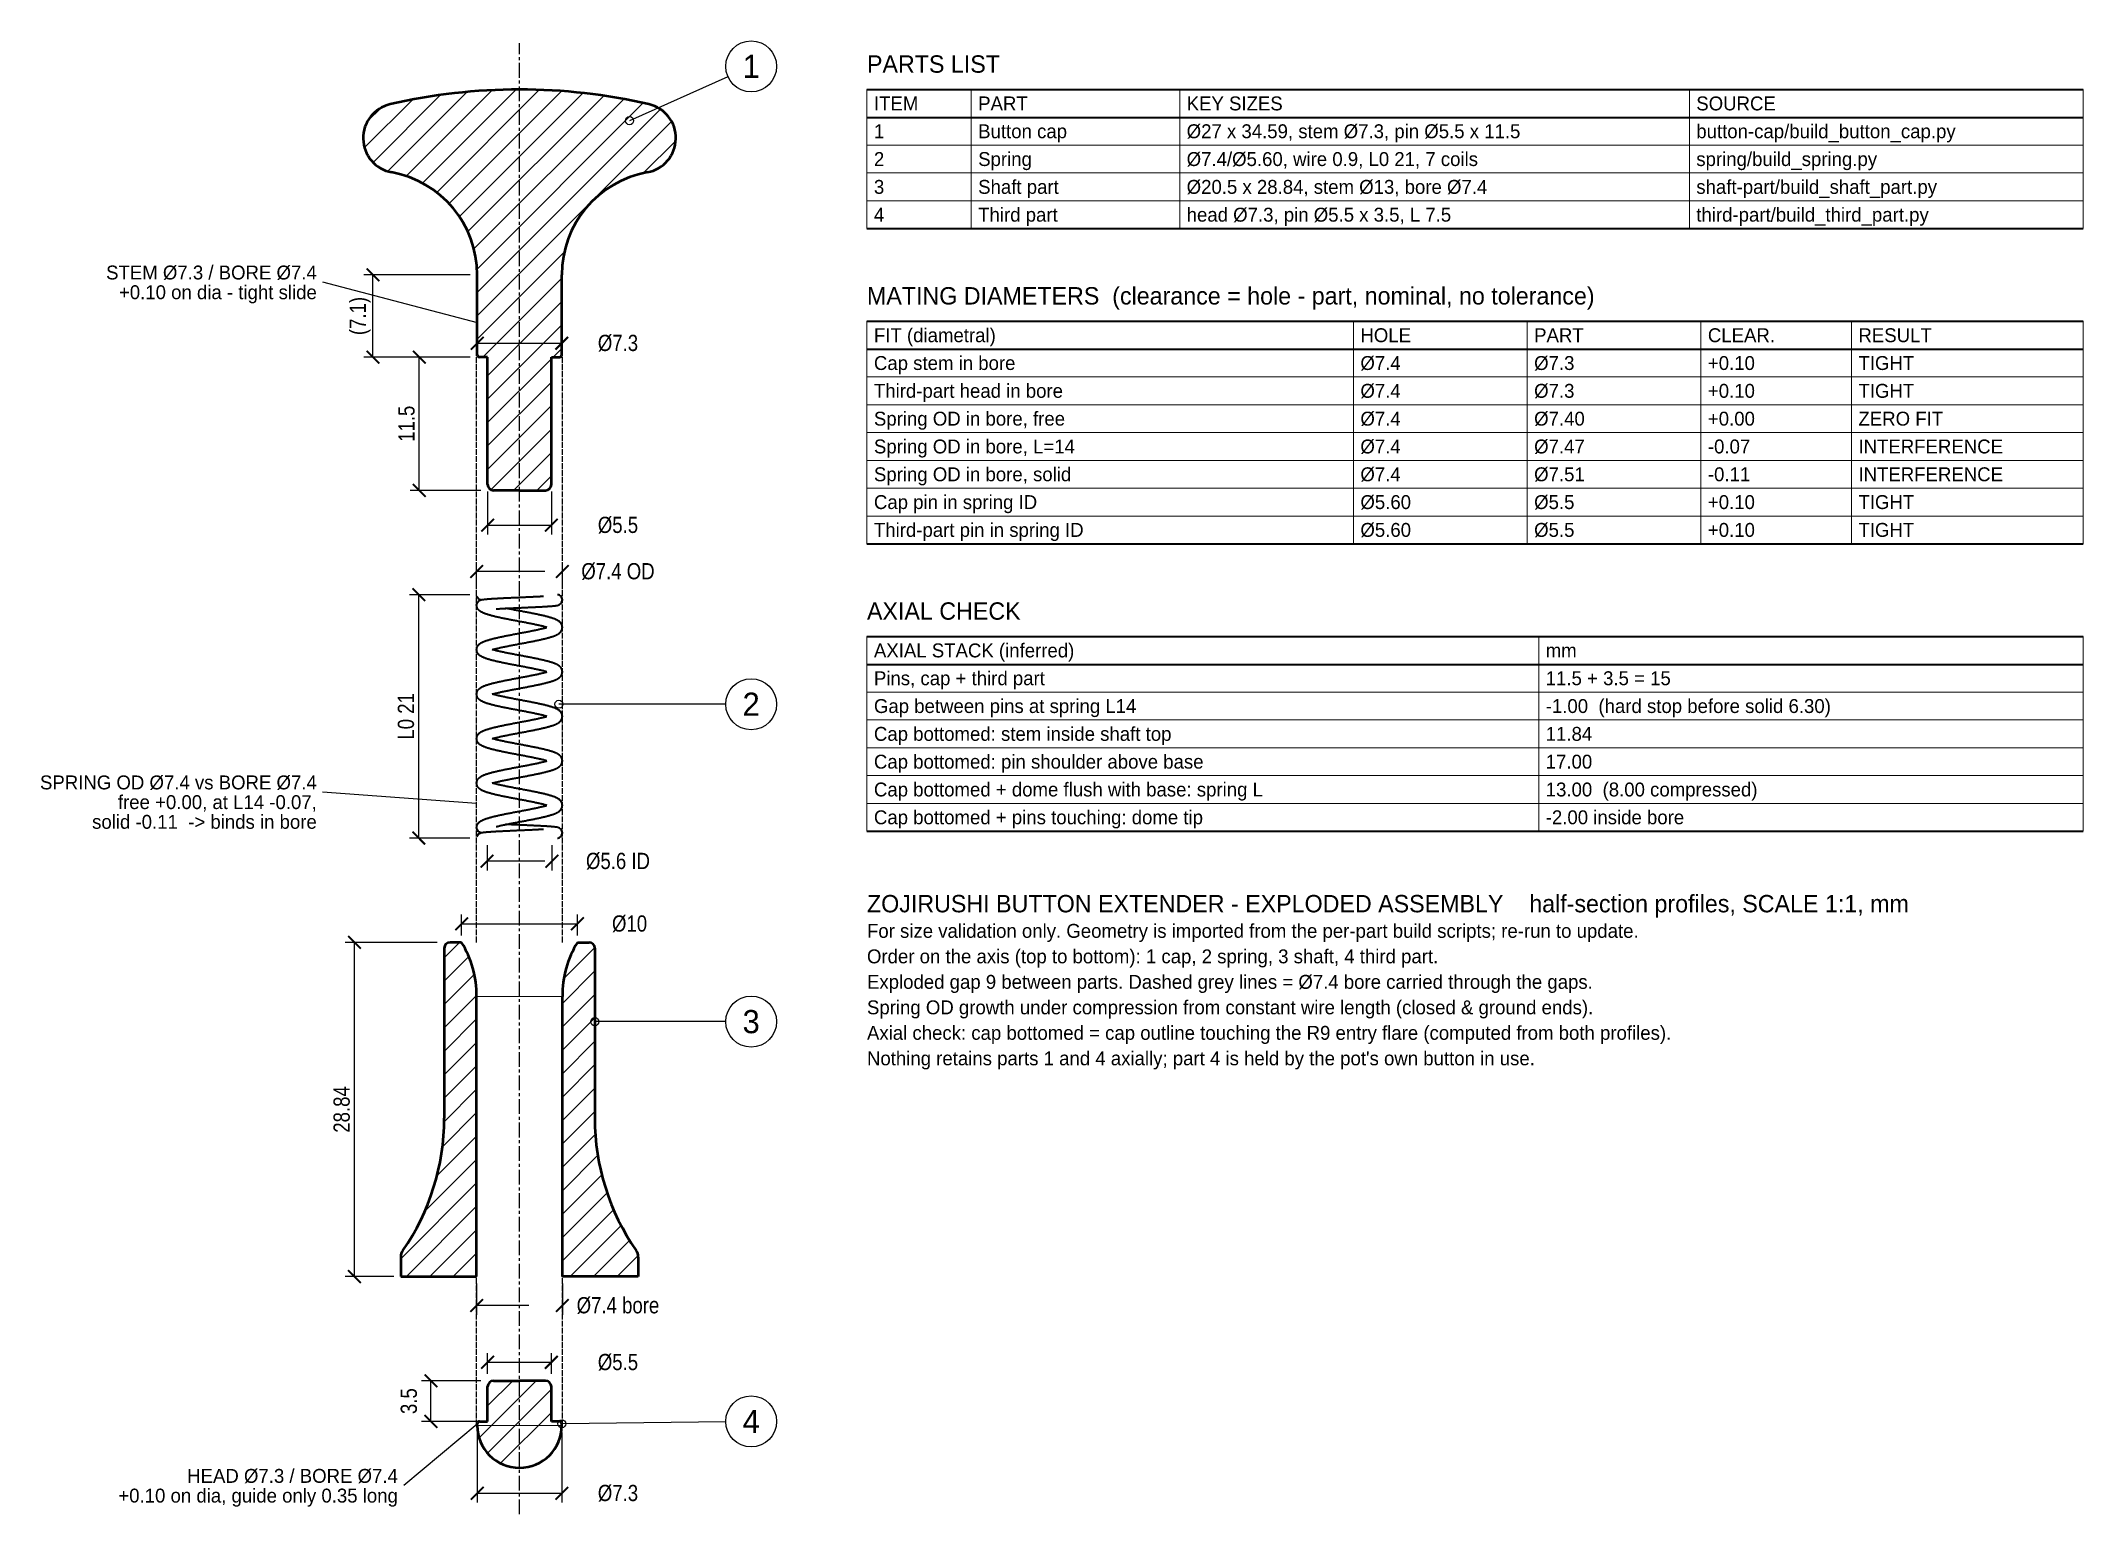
# Model space of a CAD drawing. Header units: millimetres. Extents: x -41 to 135, y -4 to 123.
import ezdxf
from ezdxf.enums import TextEntityAlignment as Align

# ---------------------------------------------------------------- set-up
doc = ezdxf.new("R2010")
doc.units = ezdxf.units.MM
doc.header["$LTSCALE"] = 0.4
doc.linetypes.add('CENTER', pattern=[5.079999999999999, 3.175, -0.635, 0.635, -0.635])
doc.linetypes.add('DASHED', pattern=[1.524, 1.27, -0.254])
for name, color, linetype in [('ALIGN', 8, 'DASHED'), ('BALLOON', 3, 'CONTINUOUS'), ('CENTER', 1, 'CENTER'), ('DIM', 5, 'CONTINUOUS'), ('FLAG', 1, 'CONTINUOUS'), ('HATCH', 8, 'CONTINUOUS'), ('TABLE', 7, 'CONTINUOUS'), ('TEXT', 7, 'CONTINUOUS')]:
    doc.layers.add(name, color=color, linetype=linetype)
doc.layers.add('OUTLINE', color=7, linetype='CONTINUOUS', lineweight=50)
doc.styles.add('OpenSansCondensed-Light', font='OpenSansCondensed-Light.ttf')
doc.dimstyles.new('ASM', dxfattribs={"dimtxt": 1.4, "dimasz": 1.1, "dimexe": 0.8, "dimexo": 0.6, "dimgap": 0.4, "dimtad": 1, "dimdsep": 46, "dimtxsty": 'OpenSansCondensed-Light', "dimblk": 'ARCHTICK', "dimcen": 2.5, "dimclrd": 5, "dimclre": 5, "dimclrt": 5, "dimazin": 3, "dimtfac": 0.5, "dimtmove": 2, "dimatfit": 3})
pattern_1 = [(45, (0, 0), (-1.0102788136, 1.0102788136), [])]

msp = doc.modelspace()

# ---------------------------------------------------------------- texts
at = {"layer": 'BALLOON'}
for s, p in [('1', (20, 120.93)), ('2', (20, 65.89)), ('3', (20, 38.5)), ('4', (20, 4))]:
    msp.add_text(s, height=2, dxfattribs=at).set_placement(p, align=Align.MIDDLE_CENTER)
at = {"layer": 'FLAG'}
for s, p in [('STEM %%c7.3 / BORE %%c7.4', (-17.5, 103.14)), ('+0.10 on dia - tight slide', (-17.5, 101.44)), ('SPRING OD %%c7.4 vs BORE %%c7.4', (-17.5, 59.14)), ('free +0.00, at L14 -0.07,', (-17.5, 57.44)), ('solid -0.11  -> binds in bore', (-17.5, 55.74)), ('+0.10 on dia, guide only 0.35 long', (-10.5, -2.4000000000000004)), ('HEAD %%c7.3 / BORE %%c7.4', (-10.5, -0.7))]:
    msp.add_text(s, height=1.2, dxfattribs=at).set_placement(p, align=Align.MIDDLE_RIGHT)
at = {"layer": 'TABLE'}
for s, p in [('PARTS LIST', (30, 119.93)), ('MATING DIAMETERS  (clearance = hole - part, nominal, no tolerance)', (30, 99.93)), ('AXIAL CHECK', (30, 72.73))]:
    msp.add_text(s, height=1.5, dxfattribs=at).set_placement(p, align=Align.BOTTOM_LEFT)
at = {"layer": 'TABLE', "color": 7}
for s, p in [('ITEM', (30.6, 117.73)), ('PART', (39.6, 117.73)), ('KEY SIZES', (57.6, 117.73)), ('SOURCE', (101.6, 117.73)), ('1', (30.6, 115.33)), ('Button cap', (39.6, 115.33)), ('%%c27 x 34.59, stem %%c7.3, pin %%c5.5 x 11.5', (57.6, 115.33)), ('button-cap/build_button_cap.py', (101.6, 115.33)), ('2', (30.6, 112.93)), ('Spring', (39.6, 112.93)), ('%%c7.4/%%c5.60, wire 0.9, L0 21, 7 coils', (57.6, 112.93)), ('spring/build_spring.py', (101.6, 112.93)), ('3', (30.6, 110.53)), ('Shaft part', (39.6, 110.53)), ('%%c20.5 x 28.84, stem %%c13, bore %%c7.4', (57.6, 110.53)), ('shaft-part/build_shaft_part.py', (101.6, 110.53)), ('4', (30.6, 108.13000000000001)), ('Third part', (39.6, 108.13000000000001)), ('head %%c7.3, pin %%c5.5 x 3.5, L 7.5', (57.6, 108.13000000000001)), ('third-part/build_third_part.py', (101.6, 108.13000000000001)), ('FIT (diametral)', (30.6, 97.73)), ('HOLE', (72.6, 97.73)), ('PART', (87.6, 97.73)), ('CLEAR.', (102.6, 97.73)), ('RESULT', (115.6, 97.73)), ('AXIAL STACK (inferred)', (30.6, 70.53)), ('mm', (88.6, 70.53)), ('Pins, cap + third part', (30.6, 68.13)), ('11.5 + 3.5 = 15', (88.6, 68.13)), ('Gap between pins at spring L14', (30.6, 65.73)), ('-1.00  (hard stop before solid 6.30)', (88.6, 65.73)), ('Cap bottomed: stem inside shaft top', (30.6, 63.33)), ('11.84', (88.6, 63.33)), ('Cap bottomed: pin shoulder above base', (30.6, 60.93)), ('17.00', (88.6, 60.93)), ('Cap bottomed + dome flush with base: spring L', (30.6, 58.53)), ('13.00  (8.00 compressed)', (88.6, 58.53)), ('Cap bottomed + pins touching: dome tip', (30.6, 56.13)), ('-2.00 inside bore', (88.6, 56.13))]:
    msp.add_text(s, height=1.2, dxfattribs=at).set_placement(p, align=Align.MIDDLE_LEFT)
at = {"layer": 'TABLE', "color": 30}
for s, p in [('Cap stem in bore', (30.6, 95.33)), ('%%c7.4', (72.6, 95.33)), ('%%c7.3', (87.6, 95.33)), ('+0.10', (102.6, 95.33)), ('TIGHT', (115.6, 95.33)), ('Third-part head in bore', (30.6, 92.93)), ('%%c7.4', (72.6, 92.93)), ('%%c7.3', (87.6, 92.93)), ('+0.10', (102.6, 92.93)), ('TIGHT', (115.6, 92.93)), ('Cap pin in spring ID', (30.6, 83.33)), ('%%c5.60', (72.6, 83.33)), ('%%c5.5', (87.6, 83.33)), ('+0.10', (102.6, 83.33)), ('TIGHT', (115.6, 83.33)), ('Third-part pin in spring ID', (30.6, 80.93)), ('%%c5.60', (72.6, 80.93)), ('%%c5.5', (87.6, 80.93)), ('+0.10', (102.6, 80.93)), ('TIGHT', (115.6, 80.93))]:
    msp.add_text(s, height=1.2, dxfattribs=at).set_placement(p, align=Align.MIDDLE_LEFT)
at = {"layer": 'TABLE', "color": 1}
for s, p in [('Spring OD in bore, free', (30.6, 90.53)), ('%%c7.4', (72.6, 90.53)), ('%%c7.40', (87.6, 90.53)), ('+0.00', (102.6, 90.53)), ('ZERO FIT', (115.6, 90.53)), ('Spring OD in bore, L=14', (30.6, 88.13000000000001)), ('%%c7.4', (72.6, 88.13000000000001)), ('%%c7.47', (87.6, 88.13000000000001)), ('-0.07', (102.6, 88.13000000000001)), ('INTERFERENCE', (115.6, 88.13000000000001)), ('Spring OD in bore, solid', (30.6, 85.73)), ('%%c7.4', (72.6, 85.73)), ('%%c7.51', (87.6, 85.73)), ('-0.11', (102.6, 85.73)), ('INTERFERENCE', (115.6, 85.73))]:
    msp.add_text(s, height=1.2, dxfattribs=at).set_placement(p, align=Align.MIDDLE_LEFT)
at = {"layer": 'TEXT'}
for s, height, p in [('ZOJIRUSHI BUTTON EXTENDER - EXPLODED ASSEMBLY    half-section profiles, SCALE 1:1, mm', 1.5, (30, 47.93000000000001)), ('For size validation only. Geometry is imported from the per-part build scripts; re-run to update.', 1.2, (30, 45.730000000000004)), ('Order on the axis (top to bottom): 1 cap, 2 spring, 3 shaft, 4 third part.', 1.2, (30, 43.53000000000001)), ('Exploded gap 9 between parts. Dashed grey lines = %%c7.4 bore carried through the gaps.', 1.2, (30, 41.330000000000005)), ('Spring OD growth under compression from constant wire length (closed & ground ends).', 1.2, (30, 39.13000000000001)), ('Axial check: cap bottomed = cap outline touching the R9 entry flare (computed from both profiles).', 1.2, (30, 36.93000000000001)), ("Nothing retains parts 1 and 4 axially; part 4 is held by the pot's own button in use.", 1.2, (30, 34.730000000000004))]:
    msp.add_text(s, height=height, dxfattribs=at).set_placement(p)

# ---------------------------------------------------------------- blocks, each defined once
blk = doc.blocks.new('_ARCHTICK')
at = {"color": 0, "linetype": 'BYBLOCK', "const_width": 0.15}
blk.add_lwpolyline([(-0.5, -0.5), (0.5, 0.5)], dxfattribs=at)

# ---------------------------------------------------------------- dimensions: what is measured, and where the dimension line sits
at = {"layer": 'DIM'}
for base, p1, p2, text in [((-12.65, 95.84), (-3.65, 95.84), (-3.65, 102.93629146772787), '(<>)'), ((-8.7, 54.34), (-3.7, 54.34), (-3.7, 75.34), 'L0 <>')]:
    msp.add_linear_dim(base=base, p1=p1, p2=p2, angle=90, text=text, dimstyle='ASM', dxfattribs=at).render()
for base, p1, p2, location, text in [((-3.65, 97.04), (-3.65, 95.84), (3.65, 95.84), (8.5, 97.04), '%%c<>'), ((-2.75, 81.34), (-2.75, 84.84), (2.75, 84.84), (8.5, 81.34), '%%c<>'), ((-3.7, 77.34), (-3.7, 75.34), (3.7, 75.34), (8.5, 77.34), '%%c<> OD'), ((-2.8000000000000003, 52.34), (-2.8000000000000003, 54.34), (2.8000000000000003, 54.34), (8.5, 52.34), '%%c<> ID'), ((-5, 46.940000000000005), (-5, 45.34), (5, 45.34), (9.5, 46.940000000000005), '%%c<>'), ((-3.7, 14), (-3.7, 16.5), (3.7, 16.5), (8.5, 14), '%%c<> bore'), ((-2.75, 9.1), (-2.75, 7.5), (2.75, 7.5), (8.5, 9.1), '%%c<>'), ((-3.65, -2.2), (-3.65, 3.65), (3.65, 3.65), (8.5, -2.2), '%%c<>')]:
    msp.add_linear_dim(base=base, p1=p1, p2=p2, location=location, text=text, dimstyle='ASM', override={"dimtmove": 2}, dxfattribs=at).render()
for base, p1, p2 in [((-8.65, 84.34), (-2.75, 84.34), (-3.65, 95.84)), ((-14.25, 16.5), (-10.25, 16.5), (-6.5, 45.34)), ((-7.65, 4), (-2.75, 4), (-2.75, 7.5))]:
    msp.add_linear_dim(base=base, p1=p1, p2=p2, angle=90, dimstyle='ASM', dxfattribs=at).render()

# ---------------------------------------------------------------- hatches: boundary and pattern name
at = {"layer": 'HATCH'}
h = msp.add_hatch(dxfattribs=at)
h.set_pattern_fill('ANSI31', scale=0.45)
h.set_pattern_definition(pattern_1)
h.paths.add_polyline_path([(0, 84.34), (2.25, 84.34), (2.2827015646150715, 84.3410705383807), (2.315263096110026, 84.34427756931309), (2.347545161008064, 84.34960735979838), (2.3794095225512604, 84.35703708685547), (2.410719732651581, 84.36653493525245), (2.441341716182545, 84.37806023374436), (2.4711443451095008, 84.39156362923366), (2.5, 84.40698729810778), (2.527785116509801, 84.42426519384873), (2.55438071450436, 84.44332332985438), (2.5796729075500346, 84.46408009626052), (2.603553390593274, 84.48644660940673), (2.6259199037394887, 84.51032709244997), (2.6466766701456175, 84.53561928549564), (2.6657348061512725, 84.5622148834902), (2.683012701892219, 84.59), (2.698436370766344, 84.61885565489051), (2.7119397662556435, 84.64865828381745), (2.7234650647475527, 84.67928026734842), (2.7329629131445343, 84.71059047744875), (2.740392640201615, 84.74245483899193), (2.745722430686905, 84.77473690388997), (2.748929461619302, 84.80729843538494), (2.75, 84.84), (2.75, 95.84), (3.4499999999999997, 95.84), (3.4630806258460285, 95.84042821535229), (3.47610523844401, 95.84171102772524), (3.4890180644032256, 95.84384294391936), (3.501763809020504, 95.84681483474219), (3.514287893060632, 95.85061397410098), (3.5265366864730177, 95.85522409349775), (3.5384577380438, 95.86062545169347), (3.55, 95.86679491924312), (3.56111404660392, 95.8737060775395), (3.571752285801744, 95.88132933194176), (3.5818691630200137, 95.88963203850422), (3.5914213562373094, 95.89857864376269), (3.6003679614957953, 95.90813083697999), (3.608670668058247, 95.91824771419826), (3.6162939224605086, 95.92888595339609), (3.6232050807568874, 95.94000000000001), (3.6293745483065374, 95.9515422619562), (3.634775906502257, 95.96346331352699), (3.6393860258990207, 95.97571210693937), (3.6431851652578136, 95.9882361909795), (3.646157056080646, 96.00098193559678), (3.648288972274762, 96.013894761556), (3.6495717846477205, 96.02691937415398), (3.65, 96.04), (3.65, 102.93629146772787), (3.6651045765580044, 103.45749606269139), (3.7103676066246862, 103.97695119660891), (3.785637161554959, 104.49291328062739), (3.890660593625503, 105.00365045056924), (4.0250853840651875, 105.50744838006014), (4.1884603263099045, 106.00261603478995), (4.380237040510144, 106.48749134859202), (4.599771814207751, 106.9604468022889), (4.846327763003515, 107.41989488657863), (5.119077303963125, 107.86429343062487), (5.417104933459331, 108.29215077846519), (5.739410300126336, 108.70203079586264), (6.084911562611717, 109.09255769079446), (6.452449020855455, 109.4624206313979), (6.840789008707333, 109.81037814587242), (7.2486280348168926, 110.13526228956997), (7.674597157896759, 110.43598256528588), (8.117266581673398, 110.71152958359193), (8.575150454102063, 110.96097845092513), (9.046711854737033, 111.18349187406015), (9.5303679535166, 111.37832297054482), (10.024495323647033, 111.54481777566518), (10.52743539075244, 111.68241743752557), (11.0375, 111.79066009287557), (11.369766471356566, 111.87096561115078), (11.690740476215135, 111.98854823086239), (11.996254702640883, 112.1418813378702), (12.282342558128594, 112.32897415760318), (12.5452896691884, 112.5473976019458), (12.781682106288443, 112.79431580689452), (12.988450708033973, 113.06652295152044), (13.162910929107436, 113.3604848802054), (13.302797694610469, 113.67238498775636), (13.406294808282379, 113.99817377165596), (13.472058532778407, 114.33362140809659), (13.499235035857241, 114.67437266918537), (13.487471475968128, 115.01600346831205), (13.436920583309709, 115.35407829953235), (13.348238676883222, 115.68420782521243), (13.222577143285275, 116.00210586425483), (13.061567487873884, 116.30364504100886), (12.867300152393431, 116.58491037235724), (12.642297374076339, 116.8422500972401), (12.38948043860075, 117.07232308867961), (12.112131752069914, 117.27214223273947), (11.81385222444536, 117.43911321121557), (11.498514517738869, 117.57106818452952), (11.170212765957446, 117.66629393750866), (10.712203932146943, 117.76900784123379), (10.253251043639313, 117.86741761715783), (9.793394547445555, 117.96151459253593), (9.332674970210583, 118.05129047470562), (8.871132914641723, 118.1367373518176), (8.408809055930407, 118.21784769353297), (7.945744138167468, 118.29461435168696), (7.481978970752526, 118.36703056091878), (7.0175544247973916, 118.43508993926793), (6.552511429524155, 118.4987864887366), (6.086890968658198, 118.55811459581824), (5.620734076816306, 118.61306903199235), (5.154081835890299, 118.66364495418514), (4.686975371426599, 118.70983790519654), (4.219455849001847, 118.75164381409273), (3.7515644705949898, 118.78905899656522), (3.283342470956268, 118.82208015525526), (2.8148311139731916, 118.85070438004465), (2.3460716890340163, 118.87492914831208), (1.8771055073889515, 118.89475232515548), (1.4079738985094574, 118.9101721635802), (0.9387182064458814, 118.92118730465288), (0.469379786183917, 118.92779677762134), (3.061616997868383e-15, 118.93), (-0.469379786183917, 118.92779677762134), (-0.9387182064458814, 118.92118730465288), (-1.4079738985094574, 118.9101721635802), (-1.8771055073889515, 118.89475232515548), (-2.3460716890340163, 118.87492914831208), (-2.8148311139731916, 118.85070438004465), (-3.283342470956268, 118.82208015525526), (-3.7515644705949898, 118.78905899656522), (-4.219455849001847, 118.75164381409273), (-4.686975371426599, 118.70983790519654), (-5.154081835890299, 118.66364495418514), (-5.620734076816306, 118.61306903199235), (-6.086890968658198, 118.55811459581824), (-6.552511429524155, 118.4987864887366), (-7.0175544247973916, 118.43508993926793), (-7.481978970752526, 118.36703056091878), (-7.945744138167468, 118.29461435168696), (-8.408809055930407, 118.21784769353297), (-8.871132914641723, 118.1367373518176), (-9.332674970210583, 118.05129047470562), (-9.793394547445555, 117.96151459253593), (-10.253251043639313, 117.86741761715783), (-10.712203932146943, 117.76900784123379), (-11.170212765957446, 117.66629393750866), (-11.498514517738869, 117.57106818452952), (-11.81385222444536, 117.43911321121557), (-12.112131752069914, 117.27214223273947), (-12.38948043860075, 117.07232308867961), (-12.642297374076339, 116.8422500972401), (-12.867300152393431, 116.58491037235724), (-13.061567487873884, 116.30364504100886), (-13.222577143285275, 116.00210586425483), (-13.348238676883222, 115.68420782521243), (-13.436920583309709, 115.35407829953235), (-13.487471475968128, 115.01600346831205), (-13.499235035857241, 114.67437266918537), (-13.472058532778407, 114.33362140809659), (-13.406294808282379, 113.99817377165596), (-13.302797694610469, 113.67238498775636), (-13.162910929107436, 113.3604848802054), (-12.988450708033973, 113.06652295152044), (-12.781682106288443, 112.79431580689452), (-12.5452896691884, 112.5473976019458), (-12.282342558128594, 112.32897415760318), (-11.996254702640883, 112.1418813378702), (-11.690740476215135, 111.98854823086239), (-11.369766471356566, 111.87096561115078), (-11.0375, 111.79066009287557), (-10.52743539075244, 111.68241743752557), (-10.024495323647033, 111.54481777566518), (-9.5303679535166, 111.37832297054482), (-9.046711854737033, 111.18349187406015), (-8.575150454102063, 110.96097845092513), (-8.117266581673398, 110.71152958359193), (-7.674597157896759, 110.43598256528588), (-7.2486280348168926, 110.13526228956997), (-6.840789008707333, 109.81037814587242), (-6.452449020855455, 109.4624206313979), (-6.084911562611717, 109.09255769079446), (-5.739410300126336, 108.70203079586264), (-5.417104933459331, 108.29215077846519), (-5.119077303963125, 107.86429343062487), (-4.846327763003515, 107.41989488657863), (-4.599771814207751, 106.9604468022889), (-4.380237040510144, 106.48749134859202), (-4.1884603263099045, 106.00261603478995), (-4.0250853840651875, 105.50744838006014), (-3.890660593625503, 105.00365045056924), (-3.785637161554959, 104.49291328062739), (-3.7103676066246862, 103.97695119660891), (-3.6651045765580044, 103.45749606269139), (-3.65, 102.93629146772787), (-3.65, 96.04), (-3.6495717846477205, 96.02691937415398), (-3.648288972274762, 96.013894761556), (-3.646157056080646, 96.00098193559678), (-3.6431851652578136, 95.9882361909795), (-3.6393860258990207, 95.97571210693937), (-3.634775906502257, 95.96346331352699), (-3.6293745483065374, 95.9515422619562), (-3.6232050807568874, 95.94000000000001), (-3.6162939224605086, 95.92888595339609), (-3.608670668058247, 95.91824771419826), (-3.6003679614957953, 95.90813083697999), (-3.5914213562373094, 95.89857864376269), (-3.5818691630200137, 95.88963203850422), (-3.571752285801744, 95.88132933194176), (-3.56111404660392, 95.8737060775395), (-3.55, 95.86679491924312), (-3.5384577380438, 95.86062545169347), (-3.5265366864730177, 95.85522409349775), (-3.514287893060632, 95.85061397410098), (-3.501763809020504, 95.84681483474219), (-3.4890180644032256, 95.84384294391936), (-3.47610523844401, 95.84171102772524), (-3.4630806258460285, 95.84042821535229), (-3.4499999999999997, 95.84), (-2.75, 95.84), (-2.75, 84.84), (-2.748929461619302, 84.80729843538494), (-2.745722430686905, 84.77473690388997), (-2.740392640201615, 84.74245483899193), (-2.7329629131445343, 84.71059047744875), (-2.7234650647475527, 84.67928026734842), (-2.7119397662556435, 84.64865828381745), (-2.698436370766344, 84.61885565489051), (-2.683012701892219, 84.59), (-2.6657348061512725, 84.5622148834902), (-2.6466766701456175, 84.53561928549564), (-2.6259199037394887, 84.51032709244997), (-2.603553390593274, 84.48644660940673), (-2.5796729075500346, 84.46408009626052), (-2.55438071450436, 84.44332332985438), (-2.527785116509801, 84.42426519384873), (-2.5, 84.40698729810778), (-2.4711443451095008, 84.39156362923366), (-2.441341716182545, 84.37806023374436), (-2.410719732651581, 84.36653493525245), (-2.3794095225512604, 84.35703708685547), (-2.347545161008064, 84.34960735979838), (-2.315263096110026, 84.34427756931309), (-2.2827015646150715, 84.3410705383807), (-2.25, 84.34), (0, 84.34)])
h = msp.add_hatch(dxfattribs=at)
h.set_pattern_fill('ANSI31', scale=0.45)
h.set_pattern_definition(pattern_1)
h.paths.add_polyline_path([(-3.7, 16.5), (-3.7, 40.680600897111304), (-3.7023133744875967, 40.884648413820614), (-3.7092523086833857, 41.08859103312562), (-3.720813235397733, 41.29232391154798), (-3.736990211352216, 41.49574231343366), (-3.7577749202349544, 41.69874166479572), (-3.783156676975887, 41.90121760707406), (-3.813122433239796, 42.103066050784406), (-3.8476567841342266, 42.30418322902897), (-3.886741976128887, 42.50446575084128), (-3.9303579161824462, 42.70381065433771), (-3.978482182072021, 42.90211545964849), (-4.031090033920066, 43.09927822160087), (-4.088154426912736, 43.29519758212743), (-4.149646025203163, 43.489772822372544), (-4.2155332169925295, 43.68290391447029), (-4.285782130781158, 43.87449157296706), (-4.3603566527812845, 44.06443730586256), (-4.439218445482545, 44.252643465242905), (-4.522326967360662, 44.43901329747976), (-4.60963949371914, 44.623450992969744), (-4.701111138653326, 44.80586173538858), (-4.796694878125507, 44.98615175043454), (-4.896341574139164, 45.16422835403624), (-5.000000000000001, 45.34), (-6, 45.34), (-6.0327015646150715, 45.33892946161931), (-6.065263096110026, 45.33572243068691), (-6.097545161008064, 45.330392640201616), (-6.129409522551261, 45.322962913144536), (-6.160719732651581, 45.313465064747554), (-6.191341716182545, 45.30193976625565), (-6.221144345109501, 45.28843637076635), (-6.25, 45.27301270189222), (-6.2777851165098015, 45.255734806151274), (-6.304380714504361, 45.23667667014562), (-6.329672907550035, 45.21591990373949), (-6.353553390593274, 45.19355339059328), (-6.375919903739488, 45.16967290755004), (-6.3966766701456175, 45.144380714504365), (-6.4157348061512725, 45.11778511650981), (-6.43301270189222, 45.09), (-6.448436370766344, 45.061144345109504), (-6.461939766255643, 45.031341716182546), (-6.473465064747553, 45.00071973265158), (-6.482962913144534, 44.96940952255127), (-6.490392640201615, 44.93754516100807), (-6.4957224306869055, 44.905263096110026), (-6.498929461619301, 44.87270156461508), (-6.5, 44.84), (-6.5, 30.15922381636102), (-6.506393917876469, 29.653540286005278), (-6.525571583287306, 29.14818008554599), (-6.557520734190732, 28.643466338145142), (-6.602220942562038, 28.139721753627928), (-6.65964362745509, 27.637268422144764), (-6.729752073276735, 27.13642760822947), (-6.8125014532624775, 26.63751954538539), (-6.907838858138319, 26.14086323133069), (-7.015703329950529, 25.646776224033868), (-7.1360259010416485, 25.155574438669767), (-7.268729638147853, 24.667571945626026), (-7.413729691589445, 24.18308076968905), (-7.570933349523052, 23.70241069053792), (-7.7402400972207985, 23.225869044673814), (-7.921541681338617, 22.75376052891157), (-8.114722179132528, 22.286387005559043), (-8.319658072578715, 21.824047309408833), (-8.53621832734991, 21.36703705666575), (-8.764264476597685, 20.91564845593228), (-9.003650709487005, 20.470170121372767), (-9.254223964426487, 20.0308868881759), (-9.515824026934716, 19.59807963043344), (-9.788283632080077, 19.172025081551617), (-10.071428571428573, 18.75299565731008), (-10.085585818395996, 18.732044186098005), (-10.099208798653263, 18.710741458653914), (-10.112288801778675, 18.68910109576679), (-10.12481746452565, 18.66713693410695), (-10.136786776170116, 18.644863017378974), (-10.148189083632504, 18.6222935873423), (-10.159017096371064, 18.599443074705146), (-10.169263891043373, 18.576326089897634), (-10.17892291593307, 18.55295741373001), (-10.18798799513896, 18.529351987941897), (-10.196453332523847, 18.50552490564869), (-10.204313515420528, 18.481491401691134), (-10.211563518092607, 18.457266842894285), (-10.218198704947918, 18.4328667182421), (-10.224214833502474, 18.408306628973893), (-10.229608057093085, 18.383602278609054), (-10.234374927336876, 18.358769462906317), (-10.238512396336164, 18.333824059764112), (-10.242017818627247, 18.30878201906835), (-10.244888952871898, 18.28365935249419), (-10.247123963290463, 18.25847212326833), (-10.248721420835635, 18.233236435898288), (-10.249680304106176, 18.207968425875322), (-10.25, 18.182684249357536), (-10.25, 16.5), (-3.7, 16.5)])
h = msp.add_hatch(dxfattribs=at)
h.set_pattern_fill('ANSI31', scale=0.45)
h.set_pattern_definition(pattern_1)
h.paths.add_polyline_path([(3.7, 16.5), (3.7, 40.680600897111304), (3.7023133744875967, 40.884648413820614), (3.7092523086833857, 41.08859103312562), (3.720813235397733, 41.29232391154798), (3.736990211352216, 41.49574231343366), (3.7577749202349544, 41.698741664795726), (3.783156676975887, 41.90121760707406), (3.813122433239796, 42.103066050784406), (3.8476567841342266, 42.30418322902897), (3.886741976128887, 42.50446575084128), (3.930357916182448, 42.703810654337715), (3.978482182072021, 42.90211545964849), (4.031090033920066, 43.09927822160087), (4.088154426912736, 43.29519758212743), (4.149646025203165, 43.489772822372544), (4.2155332169925295, 43.682903914470295), (4.285782130781158, 43.87449157296706), (4.3603566527812845, 44.06443730586256), (4.439218445482549, 44.25264346524291), (4.522326967360662, 44.439013297479754), (4.60963949371914, 44.623450992969744), (4.701111138653328, 44.80586173538858), (4.796694878125508, 44.98615175043454), (4.8963415741391625, 45.16422835403624), (5.000000000000001, 45.34), (6, 45.34), (6.0327015646150715, 45.33892946161931), (6.065263096110026, 45.33572243068691), (6.097545161008064, 45.330392640201616), (6.12940952255126, 45.322962913144536), (6.160719732651581, 45.313465064747554), (6.191341716182545, 45.30193976625565), (6.221144345109501, 45.28843637076635), (6.25, 45.27301270189222), (6.2777851165098015, 45.255734806151274), (6.304380714504361, 45.23667667014562), (6.329672907550035, 45.21591990373949), (6.353553390593274, 45.19355339059328), (6.375919903739488, 45.16967290755004), (6.3966766701456175, 45.144380714504365), (6.4157348061512725, 45.11778511650981), (6.43301270189222, 45.09), (6.448436370766344, 45.061144345109504), (6.461939766255643, 45.031341716182546), (6.473465064747553, 45.00071973265158), (6.482962913144534, 44.96940952255127), (6.490392640201615, 44.93754516100807), (6.4957224306869055, 44.905263096110026), (6.498929461619301, 44.87270156461508), (6.5, 44.84), (6.5, 30.15922381636102), (6.506393917876469, 29.653540286005278), (6.525571583287306, 29.148180085546), (6.557520734190732, 28.64346633814515), (6.602220942562038, 28.139721753627924), (6.65964362745509, 27.637268422144757), (6.729752073276735, 27.13642760822947), (6.8125014532624775, 26.637519545385388), (6.907838858138319, 26.14086323133069), (7.015703329950526, 25.64677622403387), (7.1360259010416485, 25.155574438669767), (7.268729638147853, 24.667571945626026), (7.413729691589445, 24.183080769689056), (7.570933349523052, 23.702410690537928), (7.740240097220802, 23.225869044673814), (7.921541681338617, 22.753760528911567), (8.114722179132528, 22.286387005559046), (8.319658072578715, 21.824047309408833), (8.536218327349914, 21.36703705666575), (8.764264476597685, 20.91564845593229), (9.003650709487005, 20.47017012137277), (9.254223964426487, 20.030886888175903), (9.515824026934716, 19.59807963043344), (9.788283632080073, 19.172025081551624), (10.071428571428577, 18.752995657310077), (10.085585818395996, 18.732044186098005), (10.099208798653263, 18.710741458653914), (10.112288801778675, 18.68910109576679), (10.12481746452565, 18.66713693410695), (10.136786776170116, 18.644863017378974), (10.148189083632504, 18.6222935873423), (10.159017096371064, 18.599443074705146), (10.169263891043373, 18.576326089897634), (10.17892291593307, 18.55295741373001), (10.18798799513896, 18.529351987941897), (10.196453332523847, 18.50552490564869), (10.204313515420528, 18.481491401691134), (10.211563518092607, 18.457266842894285), (10.218198704947918, 18.4328667182421), (10.224214833502474, 18.408306628973893), (10.229608057093085, 18.38360227860905), (10.234374927336876, 18.358769462906317), (10.238512396336164, 18.333824059764112), (10.242017818627245, 18.30878201906835), (10.244888952871898, 18.28365935249419), (10.247123963290463, 18.25847212326833), (10.248721420835635, 18.233236435898288), (10.249680304106176, 18.207968425875322), (10.25, 18.182684249357536), (10.25, 16.5), (3.7, 16.5)])
h = msp.add_hatch(dxfattribs=at)
h.set_pattern_fill('ANSI31', scale=0.45)
h.set_pattern_definition(pattern_1)
h.paths.add_polyline_path([(-6.704941225331759e-16, 0), (0.17909701129507447, 0.004396584851120711), (0.3577625622028943, 0.017575747646481066), (0.5355662317620711, 0.03950573862854956), (0.7120796753588683, 0.07013372652820893), (0.8868776566469126, 0.10938592583991458), (1.0595390719787865, 0.15716777457743758), (1.2296479648816014, 0.2133641620819735), (1.3967945281325784, 0.2778397063338036), (1.5605760910205297, 0.3504390800994317), (1.7205980894148911, 0.4309873851285042), (1.8764750163052586, 0.5192905734990063), (2.027831350521547, 0.615135915095709), (2.1743024613973825, 0.7182925100956465), (2.315535487197306, 0.8285118452260103), (2.4511901851916167, 0.9455283924543991), (2.580939751330898, 1.0690602486691008), (2.7044716075456, 1.198809814808382), (2.821488154773991, 1.3344645128026946), (2.9317074899043543, 1.4756975386026188), (3.03486408490429, 1.6221686494784522), (3.1307094265009927, 1.77352498369474), (3.2190126148714953, 1.9294019105851075), (3.2995609199005673, 2.0894239089794686), (3.3721602936661967, 2.253205471867423), (3.436635837918026, 2.420352035118397), (3.4928322254225623, 2.590460928021212), (3.5406140741600853, 2.7631223433530856), (3.5798662734717905, 2.93792032464113), (3.610494261371451, 3.1144337682379306), (3.632424252353519, 3.292237437797104), (3.645603415148879, 3.470902988704924), (3.65, 3.649999999999999), (3.65, 3.8), (3.6497590912410343, 3.8098135348654836), (3.649036945334439, 3.819603428065912), (3.647835301992956, 3.829346094891072), (3.646157056080646, 3.8390180644032257), (3.6440062506389084, 3.848596035980653), (3.6413880671464414, 3.8580569354508922), (3.6383088130366037, 3.8673779706784437), (3.634775906502257, 3.8765366864730177), (3.6307978586246885, 3.8855110186860564), (3.626384252869671, 3.8942793473651993), (3.621545722000054, 3.902820548838644), (3.6162939224605086, 3.9111140466039203), (3.610641506296129, 3.9191398608984866), (3.604602090672547, 3.926878656832729), (3.5981902250709914, 3.9343117909694034), (3.5914213562373094, 3.9414213562373095), (3.5843117909694033, 3.9481902250709915), (3.576878656832729, 3.954602090672547), (3.5691398608984866, 3.960641506296129), (3.56111404660392, 3.9662939224605087), (3.552820548838644, 3.9715457220000543), (3.5442793473651992, 3.976384252869671), (3.5355110186860563, 3.9807978586246886), (3.5265366864730177, 3.984775906502257), (3.5173779706784436, 3.9883088130366042), (3.508056935450892, 3.9913880671464415), (3.4985960359806527, 3.9940062506389085), (3.4890180644032256, 3.996157056080646), (3.479346094891072, 3.9978353019929562), (3.469603428065912, 3.9990369453344394), (3.4598135348654835, 3.9997590912410343), (3.4499999999999997, 4), (2.75, 4), (2.75, 7), (2.7493977281025863, 7.024533837163709), (2.7475923633360986, 7.04900857016478), (2.7445882549823906, 7.073365237227681), (2.740392640201615, 7.097545161008064), (2.735015626597272, 7.121490089951632), (2.7284701678661043, 7.145142338627231), (2.7207720325915106, 7.16844492669611), (2.7119397662556435, 7.191341716182545), (2.7019946465617215, 7.213777546715141), (2.6909606321741775, 7.235698368412999), (2.678864305000136, 7.257051372096611), (2.6657348061512725, 7.277785116509801), (2.6516037657403224, 7.297849652246216), (2.6365052266813684, 7.317196642081822), (2.6204755626774796, 7.335779477423509), (2.603553390593274, 7.353553390593274), (2.585779477423509, 7.37047556267748), (2.567196642081823, 7.386505226681368), (2.547849652246217, 7.401603765740322), (2.527785116509801, 7.4157348061512725), (2.507051372096611, 7.428864305000136), (2.485698368412999, 7.4409606321741775), (2.463777546715141, 7.4519946465617215), (2.441341716182545, 7.461939766255643), (2.41844492669611, 7.47077203259151), (2.395142338627231, 7.478470167866105), (2.371490089951632, 7.485015626597272), (2.347545161008064, 7.490392640201615), (2.323365237227681, 7.49458825498239), (2.2990085701647804, 7.497592363336098), (2.274533837163709, 7.499397728102586), (2.25, 7.5), (0, 7.5), (-2.25, 7.5), (-2.274533837163709, 7.499397728102586), (-2.2990085701647804, 7.497592363336098), (-2.323365237227681, 7.49458825498239), (-2.347545161008064, 7.490392640201615), (-2.371490089951632, 7.485015626597272), (-2.395142338627231, 7.478470167866105), (-2.41844492669611, 7.47077203259151), (-2.441341716182545, 7.461939766255643), (-2.463777546715141, 7.4519946465617215), (-2.485698368412999, 7.4409606321741775), (-2.507051372096611, 7.428864305000136), (-2.527785116509801, 7.4157348061512725), (-2.547849652246217, 7.401603765740322), (-2.567196642081823, 7.386505226681368), (-2.585779477423509, 7.37047556267748), (-2.603553390593274, 7.353553390593274), (-2.6204755626774796, 7.335779477423509), (-2.6365052266813684, 7.317196642081822), (-2.6516037657403224, 7.297849652246216), (-2.6657348061512725, 7.277785116509801), (-2.678864305000136, 7.257051372096611), (-2.6909606321741775, 7.235698368412999), (-2.7019946465617215, 7.213777546715141), (-2.7119397662556435, 7.191341716182545), (-2.7207720325915106, 7.16844492669611), (-2.7284701678661043, 7.145142338627231), (-2.735015626597272, 7.121490089951632), (-2.740392640201615, 7.097545161008064), (-2.7445882549823906, 7.073365237227681), (-2.7475923633360986, 7.04900857016478), (-2.7493977281025863, 7.024533837163709), (-2.75, 7), (-2.75, 4), (-3.4499999999999997, 4), (-3.4598135348654835, 3.9997590912410343), (-3.469603428065912, 3.9990369453344394), (-3.479346094891072, 3.9978353019929562), (-3.4890180644032256, 3.996157056080646), (-3.4985960359806527, 3.9940062506389085), (-3.508056935450892, 3.9913880671464415), (-3.5173779706784436, 3.9883088130366042), (-3.5265366864730177, 3.984775906502257), (-3.5355110186860563, 3.9807978586246886), (-3.5442793473651992, 3.976384252869671), (-3.552820548838644, 3.9715457220000543), (-3.56111404660392, 3.9662939224605087), (-3.5691398608984866, 3.960641506296129), (-3.576878656832729, 3.954602090672547), (-3.5843117909694033, 3.9481902250709915), (-3.5914213562373094, 3.9414213562373095), (-3.5981902250709914, 3.9343117909694034), (-3.604602090672547, 3.926878656832729), (-3.610641506296129, 3.9191398608984866), (-3.6162939224605086, 3.9111140466039203), (-3.621545722000054, 3.902820548838644), (-3.626384252869671, 3.8942793473651993), (-3.6307978586246885, 3.8855110186860564), (-3.634775906502257, 3.8765366864730177), (-3.6383088130366037, 3.8673779706784437), (-3.6413880671464414, 3.8580569354508922), (-3.6440062506389084, 3.848596035980653), (-3.646157056080646, 3.8390180644032257), (-3.647835301992956, 3.829346094891072), (-3.649036945334439, 3.819603428065912), (-3.6497590912410343, 3.8098135348654836), (-3.65, 3.8), (-3.65, 3.649999999999999), (-3.645603415148879, 3.470902988704924), (-3.632424252353519, 3.292237437797104), (-3.610494261371451, 3.1144337682379306), (-3.5798662734717905, 2.93792032464113), (-3.5406140741600853, 2.7631223433530856), (-3.4928322254225623, 2.590460928021212), (-3.436635837918026, 2.420352035118397), (-3.3721602936661967, 2.253205471867423), (-3.2995609199005673, 2.0894239089794686), (-3.2190126148714953, 1.9294019105851075), (-3.1307094265009927, 1.77352498369474), (-3.03486408490429, 1.6221686494784522), (-2.9317074899043543, 1.4756975386026188), (-2.821488154773991, 1.3344645128026946), (-2.7044716075456, 1.198809814808382), (-2.580939751330898, 1.0690602486691008), (-2.4511901851916167, 0.9455283924543991), (-2.315535487197306, 0.8285118452260103), (-2.1743024613973825, 0.7182925100956465), (-2.027831350521547, 0.615135915095709), (-1.8764750163052586, 0.5192905734990063), (-1.7205980894148911, 0.4309873851285042), (-1.5605760910205297, 0.3504390800994317), (-1.3967945281325784, 0.2778397063338036), (-1.2296479648816014, 0.2133641620819735), (-1.0595390719787865, 0.15716777457743758), (-0.8868776566469126, 0.10938592583991458), (-0.7120796753588683, 0.07013372652820893), (-0.5355662317620711, 0.03950573862854956), (-0.3577625622028943, 0.017575747646481066), (-0.17909701129507447, 0.004396584851120711), (6.704941225331759e-16, 0)])

# ---------------------------------------------------------------- linework, layer by layer
at = {"layer": 'ALIGN'}
for p, q in [((-3.7, 45.34), (-3.7, 102.93629146772787)), ((3.7, 45.34), (3.7, 102.93629146772787)), ((-3.7, 3.65), (-3.7, 16.5)), ((3.7, 3.65), (3.7, 16.5))]:
    msp.add_line(p, q, dxfattribs=at)
at = {"layer": 'BALLOON'}
for p, q in [((17.99112398574919, 120.0331069409524), (9.5, 116.24211630125814)), ((17.8, 65.89), (3.4000000000000004, 65.89)), ((17.8, 38.5), (6.5, 38.5)), ((17.800164576729454, 3.973090698186293), (3.65, 3.8))]:
    msp.add_line(p, q, dxfattribs=at)
for centre, radius in [((20, 120.93), 2.2), ((9.5, 116.24211630125814), 0.35), ((20, 65.89), 2.2), ((3.4000000000000004, 65.89), 0.35), ((20, 38.5), 2.2), ((6.5, 38.5), 0.35), ((20, 4), 2.2), ((3.65, 3.8), 0.35)]:
    msp.add_circle(centre, radius, dxfattribs=at)
at = {"layer": 'CENTER'}
msp.add_line((0, -4), (0, 122.93), dxfattribs=at)
at = {"layer": 'FLAG'}
for p, q in [((-17, 102.34), (-3.65, 98.84)), ((-17, 58.34), (-3.7, 57.34)), ((-10, -1.5), (-3.65, 3.8))]:
    msp.add_line(p, q, dxfattribs=at)
at = {"layer": 'OUTLINE'}
for p, q in [((-3.65, 96.04), (-3.65, 102.93629146772787)), ((3.65, 96.04), (3.65, 102.93629146772787)), ((-2.75, 95.84), (-3.4499999999999997, 95.84)), ((-2.75, 84.84), (-2.75, 95.84)), ((2.75, 84.84), (2.75, 95.84)), ((2.75, 95.84), (3.4499999999999997, 95.84)), ((0, 84.34), (-2.25, 84.34)), ((0, 84.34), (2.25, 84.34)), ((-6.5, 44.84), (-6.5, 30.15922381636102)), ((-5, 45.34), (-6, 45.34)), ((5, 45.34), (6, 45.34)), ((6.5, 44.84), (6.5, 30.15922381636102)), ((-3.7, 16.5), (-3.7, 40.680600897111304)), ((3.7, 16.5), (3.7, 40.680600897111304)), ((-10.25, 18.182684249357536), (-10.25, 16.5)), ((10.25, 18.182684249357536), (10.25, 16.5)), ((-10.25, 16.5), (-3.7, 16.5)), ((10.25, 16.5), (3.7, 16.5)), ((-2.25, 7.5), (0, 7.5)), ((2.25, 7.5), (0, 7.5)), ((-2.75, 4), (-2.75, 7)), ((2.75, 4), (2.75, 7)), ((-3.65, 3.65), (-3.65, 3.8)), ((-3.4499999999999997, 4), (-2.75, 4)), ((3.4499999999999997, 4), (2.75, 4)), ((3.65, 3.65), (3.65, 3.8))]:
    msp.add_line(p, q, dxfattribs=at)
at = {"layer": 'OUTLINE', "lineweight": 18}
for p, q in [((-3.7, 40.680600897111304), (3.7, 40.680600897111304)), ((-3.65, 3.65), (3.65, 3.65))]:
    msp.add_line(p, q, dxfattribs=at)
at = {"layer": 'OUTLINE', "lineweight": 35}
for points in [[(2.3461496230038885, 72.51975871335478), (2.293459459429505, 72.53478619079841), (2.2388666058361197, 72.54991012878558), (2.1824317360041685, 72.56511893842554), (2.12421425250998, 72.58040273027615), (2.064272564464828, 72.59575302968722), (2.002664320376016, 72.61116254564985), (1.9394466029054591, 72.62662498213251), (1.8746760912575198, 72.64213488333645), (1.8084091960295248, 72.65768750617383), (1.7407021705947563, 72.67327871470565), (1.6716112024418428, 72.68890489238261), (1.6011924873533578, 72.70456286878868), (1.5295022888515835, 72.72024985825425), (1.4565969849605738, 72.73596340822866), (1.3825331040155502, 72.75170135571307), (1.3073673509857284, 72.76746179037914), (1.2311566255541986, 72.78324302325817), (1.1539580330120442, 72.7990435600907), (1.075828888867878, 72.8148620785928), (0.9968267179424025, 72.83069740902744), (0.9170092486061703, 72.84654851757816), (0.8364344027250082, 72.86241449210954), (0.7551602817977023, 72.87829452997016), (0.6732451497031426, 72.89418792755359), (0.5907474124153792, 72.91009407138029), (0.5077255949953838, 72.92601243050441), (0.4242383161250812, 72.94194255008313), (0.3403442604119243, 72.9578840459736), (0.25610214865928793, 72.97383660024788), (0.17157070626818005, 72.9897999575357), (0.08680862991108715, 73.00577392212338), (0.0018745525936122442, 73.02175835575288), (-0.08317299280055224, 73.03775317607857), (-0.1682756114075642, 73.05375835575288), (-0.2533750856680586, 73.06977392212337), (-0.3384134159628148, 73.0857999575357), (-0.42333286258046543, 73.10183660024788), (-0.5080759890184019, 73.1178840459736), (-0.592585706636423, 73.13394255008313), (-0.676805320703561, 73.15001243050442), (-0.7606785779000433, 73.16609407138029), (-0.8441497153602486, 73.1821879275536), (-0.9271635113686897, 73.19829452997016), (-1.0096653378504783, 73.21441449210953), (-1.0916012148309697, 73.23054851757816), (-1.1729178670771099, 73.24669740902743), (-1.2535627831766047, 73.2628620785928), (-1.3334842773610291, 73.2790435600907), (-1.412631554438476, 73.29524302325815), (-1.4909547782681858, 73.31146179037914), (-1.5684051442915388, 73.32770135571307), (-1.6449349567268745, 73.34396340822866), (-1.7204977111483903, 73.36024985825424), (-1.7950481833003165, 73.37656286878868), (-1.8685425251558543, 73.39290489238262), (-1.940938369416679, 73.40927871470565), (-2.0121949438715316, 73.42568750617383), (-2.0822731972991404, 73.44213488333645), (-2.1511359389184745, 73.4586249821325), (-2.218747993770207, 73.47516254564985), (-2.2850763768677633, 73.49175302968723), (-2.350090489499395, 73.50840273027615), (-2.413762341708367, 73.52511893842554), (-2.4760668057437534, 73.54191012878559), (-2.536981906173575, 73.55878619079843), (-2.5964891533963166, 73.57575871335477), (-2.654573928477653, 73.59284133720827), (-2.711225928558835, 73.61005019368079), (-2.766439683472244, 73.62740445389363), (-2.8202151555348176, 73.64492702038433), (-2.8725584355191764, 73.66264540321056), (-2.923482548059429, 73.68059283643684), (-2.973008378395146, 73.69880970952026), (-3.021165727908471, 73.71734541323674), (-3.067994495782087, 73.73626073359117), (-3.1135459638442864, 73.7556309722713), (-3.157884123649697, 73.77555003150863), (-3.2010869161348516, 73.79613577695949), (-3.2432471331014567, 73.81753708391477), (-3.2844725205715837, 73.83994307142424), (-3.3248842695371774, 73.86359510838136), (-3.3646124929354277, 73.88880216539845), (-3.403786349822911, 73.91595982771182), (-3.4425150620181824, 73.94557244507048), (-3.4808541488044686, 73.97827583455965), (-3.518749176784558, 74.01485357884862), (-3.555948758546722, 74.05623180228953), (-3.591883548492932, 74.10342453699043), (-3.625526448461825, 74.15738782253325), (-3.6552899072447236, 74.2187406870759), (-3.6790728124796255, 74.28735799895844), (-3.6945896518955044, 74.36196349776469), (-3.7, 74.44), (-3.635800850594452, 74.67352627230255), (-3.5354314196025514, 74.79168953574592), (-3.4603917297539, 74.84357544873167), (-3.4070466161906365, 74.86964119181692), (-3.366172784877516, 74.88509566688485), (-3.332031764194406, 74.89563404580366), (-3.301372669444072, 74.90363722322898), (-3.2723084373563025, 74.91021556904388), (-3.2436950689292083, 74.91593655308955), (-3.2148092954958267, 74.92111260475257), (-3.18517719675765, 74.92592650912243), (-3.1544792316494257, 74.9304906986753), (-3.1224953073618784, 74.93487728850405), (-3.0890717121229447, 74.93913420150778), (-3.054100480310389, 74.9432942639965), (-3.0175060960896314, 74.94738055827696), (-2.97923667761053, 74.95140969026856), (-2.93925798097754, 74.95539384924821), (-2.8975492276314845, 74.95934214334625), (-2.8541001399052988, 74.96326148737111), (-2.808908794823474, 74.96715720633648), (-2.7619800431127324, 74.97103345402127), (-2.713324325674298, 74.97489350853974), (-2.6629567741194156, 74.97873998450555), (-2.6108965173359326, 74.98257498761356), (-2.5571661395088405, 74.9864002288125), (-2.5017912508481372, 74.99021710969376), (-2.4448001431348616, 74.99402678709225), (-2.3862235097551525, 74.99783022248337), (-2.3260942152274215, 75.00162822012788), (-2.2644471030411304, 75.00542145679914), (-2.2013188333866545, 75.0092105051479), (-2.1367477443734426, 75.01299585221332), (-2.070773731826666, 75.01677791419759), (-2.0034381438660986, 75.02055704834036), (-1.9347836873109983, 75.02433356252502), (-1.8648543435914613, 75.02810772309695), (-1.7936952923360627, 75.03187976126372), (-1.7213528411824215, 75.03564987836188), (-1.6478743606504263, 75.03941825021336), (-1.5733082231478637, 75.04318503074533), (-1.4977037453587752, 75.04695035501139), (-1.42111113340881, 75.05071434172298), (-1.3435814303163163, 75.05447709537845), (-1.2651664653297405, 75.05823870805935), (-1.1859188048261675, 75.06199926095061), (-1.1058917045062695, 75.06575882563007), (-1.0251390626700718, 75.06951746516447), (-0.9437153743981205, 75.07327523504233), (-0.8616756864958658, 75.07703218396843), (-0.7790755530873509, 75.0807883545401), (-0.6959709917662757, 75.08454378382245), (-0.6124184402328018, 75.08829850383586), (-0.5284747133603432, 75.09205254196732), (-0.44419696065065156, 75.0958059213149), (-0.3596426240473798, 75.09955866097279), (-0.2748693960887403, 75.10331077626319), (-0.18993517838922644, 75.10706227891981), (-0.104898040447988, 75.11081317722696), (-0.01981617878929831, 75.11456347611677), (0.06525212355318308, 75.11831317722695), (0.15024853718991038, 75.12206227891983), (0.23511472614226012, 75.1258107762632), (0.3197923871923743, 75.12955866097279), (0.4042232887796656, 75.1333059213149), (0.48834930940116045, 75.13705254196732), (0.572112475466151, 75.14079850383587), (0.6554549985491381, 75.14454378382246), (0.738319311976023, 75.1482883545401), (0.8206481066705256, 75.15203218396843), (0.9023843661773839, 75.15577523504234), (0.9834714007670756, 75.15951746516447), (1.0638528805132563, 75.16325882563007), (1.1434728672182997, 75.16699926095062), (1.222275845043342, 75.17073870805936), (1.3002067496763823, 75.17447709537845), (1.3772109958450949, 75.17821434172298), (1.4532345029483003, 75.1819503550114), (1.5282237185395944, 75.18568503074533), (1.602125639349567, 75.18941825021335), (1.6748878294712637, 75.19314987836188), (1.746458435261615, 75.19687976126372), (1.8167861964199548, 75.20060772309695), (1.8858204525900584, 75.20433356252501), (1.9535111446905826, 75.20805704834036), (2.019808809997279, 75.21177791419758), (2.0846645697727535, 75.21549585221334)], [(-3.3320317641944013, 74.88436595419635), (-3.366172784877515, 74.89490433311515), (-3.4070466161907054, 74.91035880818312), (-3.460391729753888, 74.93642455126833), (-3.5354314196024537, 74.98831046425401), (-3.6358008505944417, 75.10647372769745), (-3.681378138943523, 75.21188715426773)], [(-2.346149623003866, 70.59975871335477), (-2.2934594594294846, 70.61478619079843), (-2.2388666058361264, 70.62991012878558), (-2.182431736004203, 70.64511893842554), (-2.1242142525099856, 70.66040273027615), (-2.064272564464808, 70.67575302968723), (-2.0026643203759935, 70.69116254564986), (-1.9394466029054787, 70.7066249821325), (-1.8746760912575344, 70.72213488333645), (-1.8084091960295046, 70.73768750617384), (-1.740702170594723, 70.75327871470564), (-1.6716112024418393, 70.76890489238261), (-1.6011924873533778, 70.78456286878868), (-1.5295022888516159, 70.80024985825423), (-1.4565969849605653, 70.81596340822865), (-1.3825331040155175, 70.83170135571308), (-1.3073673509857364, 70.84746179037914), (-1.2311566255542303, 70.86324302325815), (-1.1539580330120351, 70.87904356009071), (-1.075828888867846, 70.89486207859281), (-0.9968267179424016, 70.91069740902743), (-0.9170092486061899, 70.92654851757817), (-0.8364344027250392, 70.94241449210952), (-0.7551602817976928, 70.95829452997015), (-0.6732451497031107, 70.9741879275536), (-0.5907474124153881, 70.99009407138028), (-0.5077255949954149, 71.00601243050441), (-0.4242383161250714, 71.02194255008314), (-0.34034426041190335, 71.03788404597361), (-0.256102148659274, 71.05383660024788), (-0.1715707062681892, 71.0697999575357), (-0.08680862991108936, 71.08577392212338), (-0.0018745525936253588, 71.10175835575288), (0.08317299280056419, 71.11775317607857), (0.16827561140755498, 71.13375835575287), (0.2533750856680385, 71.14977392212337), (0.33841341596280183, 71.16579995753568), (0.42333286258047526, 71.18183660024789), (0.5080759890184048, 71.19788404597361), (0.592585706636437, 71.21394255008313), (0.6768053207035701, 71.23001243050442), (0.7606785779000304, 71.24609407138028), (0.84414971536024, 71.2621879275536), (0.9271635113687033, 71.27829452997015), (1.0096653378504883, 71.29441449210952), (1.091601214830957, 71.31054851757816), (1.1729178670771094, 71.32669740902743), (1.2535627831766067, 71.3428620785928), (1.3334842773610422, 71.3590435600907), (1.4126315544384875, 71.37524302325815), (1.4909547782681736, 71.39146179037914), (1.5684051442915272, 71.40770135571307), (1.6449349567268872, 71.42396340822866), (1.7204977111484034, 71.44024985825425), (1.7950481833003173, 71.4565628687887), (1.868542525155822, 71.47290489238262), (1.9409383694166655, 71.48927871470563), (2.012194943871541, 71.50568750617383), (2.082273197299174, 71.52213488333645), (2.1511359389184777, 71.5386249821325), (2.21874799377019, 71.55516254564985), (2.285076376867761, 71.57175302968722), (2.35009048949943, 71.58840273027616), (2.4137623417083867, 71.60511893842555), (2.4760668057437187, 71.62191012878559), (2.536981906173555, 71.63878619079841), (2.596489153396338, 71.65575871335477), (2.65457392847769, 71.67284133720827), (2.7112259285588443, 71.6900501936808), (2.766439683472207, 71.70740445389362), (2.820215155534793, 71.72492702038431), (2.872558435519215, 71.74264540321056), (2.923482548059457, 71.76059283643686), (2.9730083783951247, 71.77880970952026), (3.02116572790843, 71.79734541323673), (3.0679944957820875, 71.81626073359115), (3.113545963844329, 71.83563097227132), (3.157884123649697, 71.85555003150864), (3.2010869161348077, 71.87613577695946), (3.2432471331014567, 71.89753708391477), (3.2844725205716077, 71.91994307142426), (3.3248842695372045, 71.94359510838137), (3.364612492935429, 71.96880216539844), (3.4037863498228647, 71.99595982771179), (3.4425150620181832, 72.02557244507048), (3.480854148804512, 72.0582758345597), (3.518749176784561, 72.09485357884861), (3.555948758546704, 72.1362318022895), (3.5918835484929246, 72.18342453699043), (3.6255264484618226, 72.23738782253324), (3.655289907244728, 72.2987406870759), (3.6790728124796255, 72.36735799895845), (3.694589651895503, 72.44196349776468), (3.7, 72.52000000000001), (3.6945896518955044, 72.59803650223532), (3.6790728124796304, 72.67264200104154), (3.6552899072447316, 72.7412593129241), (3.6255264484618257, 72.80261217746676), (3.591883548492931, 72.85657546300958), (3.555948758546706, 72.90376819771049), (3.5187491767845644, 72.94514642115138), (3.480854148804516, 72.98172416544031), (3.442515062018185, 73.01442755492953), (3.403786349822868, 73.04404017228822), (3.3646124929354313, 73.07119783460155), (3.324884269537215, 73.09640489161862), (3.2844725205716196, 73.12005692857575), (3.243247133101457, 73.14246291608524), (3.201086916134813, 73.16386422304055), (3.157884123649707, 73.18444996849136), (3.1135459638443437, 73.20436902772867), (3.06799449578209, 73.22373926640884), (3.0211657279084343, 73.24265458676328), (2.9730083783951287, 73.26119029047975), (2.923482548059462, 73.27940716356315), (2.872558435519221, 73.29735459678943), (2.820215155534799, 73.31507297961568), (2.766439683472212, 73.33259554610639), (2.71122592855885, 73.34994980631919), (2.6545739284776957, 73.36715866279172), (2.5964891533963317, 73.38424128664523), (2.5369819061735615, 73.40121380920158), (2.476066805743737, 73.41808987121442), (2.413762341708393, 73.43488106157446), (2.3500904894994394, 73.45159726972385), (2.2850763768677855, 73.46824697031278), (2.218747993770196, 73.48483745435016), (2.1511359389184843, 73.5013750178675), (2.0822731972991813, 73.51786511666356), (2.0121949438715485, 73.53431249382618), (1.9409383694166729, 73.55072128529437), (1.8685425251558296, 73.56709510761739), (1.7950481833003247, 73.58343713121131), (1.7204977111484112, 73.59975014174576), (1.6449349567268952, 73.61603659177135), (1.5684051442915374, 73.63229864428693), (1.4909547782682024, 73.64853820962085), (1.4126315544384935, 73.66475697674184), (1.3334842773610502, 73.6809564399093), (1.2535627831766054, 73.6971379214072), (1.172917867077118, 73.71330259097257), (1.0916012148309748, 73.72945148242184), (1.0096653378504967, 73.74558550789047), (0.9271635113687118, 73.76170547002985), (0.8441497153602486, 73.77781207244641), (0.760678577900039, 73.79390592861972), (0.6768053207035789, 73.80998756949558), (0.5925857066364456, 73.82605744991687), (0.5080759890184134, 73.8421159540264), (0.42333286258048397, 73.85816339975212), (0.3384134159628125, 73.87420004246431), (0.2533750856680703, 73.89022607787662), (0.1682756114075618, 73.90624164424713), (0.08317299280057294, 73.92224682392144), (-0.001874552593614645, 73.93824164424711), (-0.08680862991105753, 73.95422607787663), (-0.1715707062681825, 73.97020004246431), (-0.2561021486592654, 73.98616339975212), (-0.3403442604118947, 74.0021159540264), (-0.4242383161250628, 74.01805744991687), (-0.5077255949954064, 74.0339875694956), (-0.5907474124153795, 74.04990592861972), (-0.6732451497031022, 74.0658120724464), (-0.7551602817976847, 74.08170547002985), (-0.8364344027250311, 74.09758550789047), (-0.9170092486061798, 74.11345148242184), (-0.9968267179423717, 74.12930259097257), (-1.07582888886784, 74.1451379214072), (-1.1539580330120272, 74.1609564399093), (-1.2311566255542201, 74.17675697674184)], [(-2.019808809997296, 74.11822208580242), (-1.953511144690585, 74.12194295165963), (-1.8858204525900568, 74.12566643747499), (-1.81678619641995, 74.12939227690305), (-1.7464584352616297, 74.1331202387363), (-1.674887829471282, 74.13685012163813), (-1.6021256393495888, 74.14058174978665), (-1.5282237185395853, 74.14431496925468), (-1.453234502948293, 74.14804964498862), (-1.3772109958451426, 74.15178565827702), (-1.3002067496763976, 74.15552290462156), (-1.222275845043333, 74.15926129194065), (-1.1434728672182954, 74.1630007390494), (-1.0638528805132736, 74.16674117436995), (-0.9834714007670959, 74.17048253483554), (-0.9023843661774075, 74.17422476495767), (-0.820648106670527, 74.17796781603158), (-0.7383193119760186, 74.1817116454599), (-0.655454998549166, 74.18545621617756), (-0.5721124754661843, 74.18920149616415), (-0.4883493094011616, 74.19294745803268), (-0.404223288779664, 74.1966940786851), (-0.31979238719237, 74.20044133902721), (-0.23511472614227616, 74.20418922373682), (-0.15024853718995487, 74.20793772108019), (-0.06525212355320992, 74.21168682277305), (0.019816178789299907, 74.21543652388324), (0.10489804044797188, 74.21918682277305), (0.18993517838918195, 74.22293772108019), (0.2748693960887134, 74.22668922373681), (0.3596426240473786, 74.23044133902721), (0.44419696065065317, 74.2341940786851), (0.5284747133603475, 74.23794745803269), (0.6124184402327929, 74.24170149616415), (0.6959709917662614, 74.24545621617756), (0.7790755530873497, 74.24921164545991), (0.8616756864958701, 74.25296781603159), (0.9437153743981025, 74.25672476495767), (1.0251390626700512, 74.26048253483555), (1.1058917045062464, 74.26424117436994), (1.185918804826166, 74.2680007390494), (1.2651664653297348, 74.27176129194066), (1.3435814303162925, 74.27552290462155), (1.421111133408777, 74.27928565827702), (1.4977037453587705, 74.28304964498862), (1.5733082231478572, 74.28681496925466), (1.6478743606504107, 74.29058174978664), (1.7213528411824028, 74.29435012163813), (1.7936952923360414, 74.29812023873629), (1.8648543435914593, 74.30189227690306), (1.9347836873109998, 74.305666437475), (2.0034381438661035, 74.30944295165963), (2.0707737318266486, 74.31322208580242), (2.1367477443734435, 74.31700414778668), (2.201318833386638, 74.32078949485211), (2.2644471030411313, 74.32457854320086), (2.3260942152274233, 74.32837177987211), (2.3862235097551374, 74.33216977751664), (2.4448001431348287, 74.33597321290776), (2.5017912508481484, 74.33978289030625), (2.5571661395088605, 74.3435997711875), (2.610896517335924, 74.34742501238645), (2.662956774119398, 74.35126001549445), (2.713324325674294, 74.35510649146028), (2.7619800431127386, 74.35896654597873), (2.8089087948234677, 74.36284279366353), (2.8541001399052877, 74.36673851262888), (2.897549227631449, 74.37065785665375), (2.93925798097752, 74.37460615075179), (2.9792366776105483, 74.37859030973145), (3.017506096089622, 74.38261944172305), (3.054100480310349, 74.38670573600349), (3.0890717121229447, 74.39086579849221), (3.1224953073618718, 74.39512271149596), (3.1544792316494243, 74.3995093013247), (3.1851771967576528, 74.40407349087758), (3.21480929549582, 74.40888739524743), (3.24369506892919, 74.41406344691045), (3.2723084373562994, 74.41978443095611), (3.301372669444081, 74.42636277677103), (3.3320317641943973, 74.43436595419635), (3.366172784877493, 74.44490433311515), (3.4070466161906845, 74.4603588081831), (3.460391729753911, 74.48642455126834), (3.5354314196024785, 74.53831046425404), (3.635800850594431, 74.65647372769743), (3.7, 74.88999999999999), (3.635800850594472, 75.12352627230251), (3.5354314196024887, 75.24168953574596), (3.460391729753906, 75.29357544873167), (3.40704661619069, 75.3196411918169), (3.3661727848774587, 75.33509566688488), (3.3320317641944066, 75.34), (3.301372669444072, 75.34), (3.272308437356274, 75.34)], [(2.3461496230038796, 68.67975871335477), (2.293459459429491, 68.69478619079842), (2.238866605836128, 68.7099101287856), (2.1824317360041805, 68.72511893842554), (2.1242142525099927, 68.74040273027614), (2.0642725644648205, 68.75575302968723), (2.0026643203759877, 68.77116254564986), (1.9394466029054658, 68.78662498213251), (1.8746760912575366, 68.80213488333645), (1.8084091960295254, 68.81768750617383), (1.7407021705947345, 68.83327871470564), (1.6716112024418404, 68.8489048923826), (1.6011924873533687, 68.86456286878868), (1.5295022888515881, 68.88024985825425), (1.456596984960574, 68.89596340822867), (1.3825331040155282, 68.91170135571308), (1.3073673509857373, 68.92746179037914), (1.2311566255542084, 68.94324302325816), (1.1539580330120447, 68.9590435600907), (1.075828888867856, 68.9748620785928), (0.9968267179423966, 68.99069740902743), (0.9170092486061953, 69.00654851757817), (0.8364344027250176, 69.02241449210953), (0.7551602817977027, 69.03829452997016), (0.6732451497031203, 69.0541879275536), (0.5907474124153888, 69.07009407138028), (0.5077255949953932, 69.08601243050443), (0.424238316125076, 69.10194255008314), (0.34034426041192445, 69.11788404597361), (0.2561021486592746, 69.13383660024789), (0.17157070626818982, 69.14979995753569), (0.08680862991108736, 69.16577392212338), (0.0018745525936114532, 69.18175835575288), (-0.08317299280056295, 69.19775317607856), (-0.168275611407549, 69.21375835575287), (-0.25337508566804945, 69.22977392212339), (-0.33841341596282015, 69.2457999575357), (-0.4233328625804652, 69.26183660024789), (-0.5080759890184042, 69.27788404597361), (-0.5925857066364417, 69.29394255008313), (-0.6768053207035605, 69.31001243050443), (-0.7606785779000431, 69.32609407138028), (-0.8441497153602394, 69.3421879275536), (-0.9271635113687027, 69.35829452997015), (-1.0096653378504785, 69.37441449210954), (-1.0916012148309646, 69.39054851757817), (-1.1729178670771152, 69.40669740902743), (-1.2535627831765952, 69.4228620785928), (-1.3334842773610416, 69.4390435600907), (-1.4126315544384773, 69.45524302325816), (-1.4909547782681853, 69.47146179037914), (-1.5684051442915286, 69.48770135571307), (-1.6449349567268865, 69.50396340822866), (-1.7204977111483983, 69.52024985825425), (-1.7950481833003065, 69.53656286878869), (-1.8685425251558434, 69.55290489238261), (-1.9409383694166682, 69.56927871470565), (-2.01219494387154, 69.58568750617383), (-2.082273197299157, 69.60213488333645), (-2.1511359389184874, 69.6186249821325), (-2.2187479937701955, 69.63516254564986), (-2.28507637686776, 69.65175302968723), (-2.3500904894994243, 69.66840273027616), (-2.413762341708373, 69.68511893842555), (-2.47606680574374, 69.70191012878558), (-2.53698190617357, 69.71878619079843), (-2.596489153396316, 69.73575871335477), (-2.654573928477667, 69.75284133720827), (-2.711225928558851, 69.7700501936808), (-2.766439683472231, 69.78740445389363), (-2.8202151555348025, 69.80492702038433), (-2.872558435519199, 69.82264540321056), (-2.9234825480594493, 69.84059283643685), (-2.973008378395123, 69.85880970952026), (-3.021165727908452, 69.87734541323674), (-3.0679944957820853, 69.89626073359116), (-3.1135459638443104, 69.91563097227132), (-3.1578841236496946, 69.93555003150864), (-3.2010869161348237, 69.95613577695947), (-3.243247133101447, 69.97753708391477), (-3.284472520571576, 69.99994307142424), (-3.3248842695372236, 70.02359510838139), (-3.364612492935439, 70.04880216539846), (-3.4037863498228775, 70.0759598277118), (-3.4425150620181713, 70.10557244507048), (-3.4808541488045, 70.13827583455968), (-3.5187491767845693, 70.17485357884863), (-3.555948758546697, 70.2162318022895), (-3.59188354849293, 70.26342453699043), (-3.625526448461831, 70.31738782253325), (-3.6552899072447307, 70.3787406870759), (-3.6790728124796255, 70.44735799895845), (-3.694589651895502, 70.52196349776467), (-3.7, 70.6), (-3.694589651895505, 70.6780365022353), (-3.6790728124796335, 70.75264200104152), (-3.6552899072447294, 70.8212593129241), (-3.6255264484618213, 70.88261217746677), (-3.5918835484929463, 70.93657546300955), (-3.5559487585467164, 70.98376819771049), (-3.5187491767845533, 71.02514642115139), (-3.480854148804485, 71.06172416544034), (-3.4425150620181957, 71.09442755492951), (-3.4037863498229006, 71.1240401722882), (-3.364612492935422, 71.15119783460156), (-3.3248842695372023, 71.17640489161863), (-3.2844725205715855, 71.20005692857576), (-3.243247133101476, 71.22246291608522), (-3.201086916134844, 71.24386422304053), (-3.1578841236496955, 71.26444996849136), (-3.113545963844316, 71.28436902772869), (-3.0679944957820955, 71.30373926640884), (-3.021165727908465, 71.32265458676326), (-2.97300837839512, 71.34119029047974), (-2.9234825480594466, 71.35940716356315), (-2.87255843551921, 71.37735459678944), (-2.8202151555348154, 71.39507297961568), (-2.7664396834722362, 71.41259554610639), (-2.7112259285588407, 71.4299498063192), (-2.654573928477659, 71.44715866279174), (-2.5964891533963392, 71.46424128664523), (-2.536981906173596, 71.48121380920158), (-2.4760668057437454, 71.49808987121442), (-2.4137623417083742, 71.51488106157447), (-2.350090489499416, 71.53159726972385), (-2.2850763768677878, 71.54824697031277), (-2.2187479937702, 71.56483745435015), (-2.1511359389184816, 71.5813750178675), (-2.0822731972991475, 71.59786511666356), (-2.0121949438715494, 71.61431249382616), (-1.9409383694166866, 71.63072128529436), (-1.8685425251558518, 71.64709510761739), (-1.7950481833003242, 71.66343713121131), (-1.720497711148398, 71.67975014174576), (-1.6449349567268823, 71.69603659177135), (-1.5684051442915488, 71.71229864428693), (-1.4909547782682149, 71.72853820962087), (-1.4126315544384822, 71.74475697674185), (-1.3334842773610371, 71.76095643990931), (-1.2535627831766152, 71.77713792140719), (-1.1729178670771399, 71.79330259097257), (-1.091601214830976, 71.80945148242185), (-1.0096653378504867, 71.82558550789048), (-0.9271635113686982, 71.84170547002984), (-0.8441497153602573, 71.85781207244641), (-0.7606785779000519, 71.87390592861972), (-0.6768053207035696, 71.88998756949559), (-0.5925857066364317, 71.90605744991686), (-0.5080759890184106, 71.9221159540264), (-0.42333286258047415, 71.93816339975211), (-0.33841341596282565, 71.95420004246431), (-0.2533750856680904, 71.97022607787662), (-0.16827561140757097, 71.98624164424713), (-0.083172992800561, 72.00224682392144), (0.0018745525936015445, 72.01824164424713), (0.08680862991105538, 72.03422607787662), (0.1715707062681734, 72.05020004246431), (0.2561021486592792, 72.06616339975213), (0.3403442604119157, 72.08211595402639), (0.42423831612507257, 72.09805744991687), (0.5077255949953753, 72.11398756949558), (0.5907474124153708, 72.12990592861972), (0.6732451497031342, 72.1458120724464), (0.7551602817976941, 72.16170547002984), (0.8364344027249998, 72.17758550789047), (0.9170092486061712, 72.19345148242184), (0.9968267179423945, 72.20930259097257), (1.0758288888678607, 72.2251379214072), (1.1539580330120363, 72.2409564399093), (1.2311566255541886, 72.25675697674184), (1.3073673509856996, 72.27253820962086), (1.3825331040155449, 72.28829864428694), (1.4565969849605662, 72.30403659177134), (1.5295022888515761, 72.31975014174576), (1.6011924873533505, 72.33543713121132), (1.6716112024418353, 72.3510951076174), (1.7407021705947494, 72.36672128529436), (1.8084091960295177, 72.38231249382616), (1.874676091257513, 72.39786511666355), (1.9394466029054518, 72.4133750178675), (2.0026643203760077, 72.42883745435014), (2.0642725644648054, 72.44424697031278), (2.1242142525099768, 72.45959726972384), (2.1824317360041623, 72.47488106157446), (2.2388666058361255, 72.49008987121442), (2.2934594594294992, 72.50521380920159), (2.3461496230038708, 72.52024128664523)], [(-2.346149623003879, 66.75975871335477), (-2.29345945942949, 66.77478619079842), (-2.2388666058361277, 66.78991012878559), (-2.182431736004181, 66.80511893842554), (-2.1242142525099923, 66.82040273027616), (-2.06427256446482, 66.83575302968723), (-2.0026643203759873, 66.85116254564986), (-1.9394466029054653, 66.8666249821325), (-1.8746760912575362, 66.88213488333645), (-1.808409196029525, 66.89768750617384), (-1.740702170594734, 66.91327871470564), (-1.67161120244184, 66.9289048923826), (-1.6011924873533683, 66.9445628687887), (-1.5295022888515877, 66.96024985825424), (-1.4565969849605738, 66.97596340822867), (-1.3825331040155278, 66.99170135571308), (-1.3073673509857369, 67.00746179037914), (-1.2311566255542084, 67.02324302325816), (-1.1539580330120442, 67.0390435600907), (-1.0758288888678558, 67.0548620785928), (-0.9968267179423962, 67.07069740902743), (-0.917009248606195, 67.08654851757817), (-0.8364344027250173, 67.10241449210953), (-0.7551602817977023, 67.11829452997016), (-0.6732451497031201, 67.1341879275536), (-0.5907474124153884, 67.15009407138028), (-0.5077255949953927, 67.16601243050442), (-0.4242383161250755, 67.18194255008314), (-0.3403442604119241, 67.19788404597361), (-0.2561021486592743, 67.21383660024789), (-0.17157070626818938, 67.22979995753569), (-0.08680862991108694, 67.24577392212338), (-0.00187455259361205, 67.26175835575287), (0.08317299280057489, 67.27775317607856), (0.16827561140755037, 67.29375835575289), (0.25337508566804984, 67.30977392212338), (0.33841341596282054, 67.3257999575357), (0.42333286258046565, 67.34183660024789), (0.5080759890184046, 67.3578840459736), (0.5925857066364422, 67.37394255008314), (0.6768053207035609, 67.39001243050443), (0.7606785779000435, 67.40609407138028), (0.8441497153602397, 67.4221879275536), (0.927163511368703, 67.43829452997016), (1.0096653378504787, 67.45441449210954), (1.091601214830965, 67.47054851757817), (1.1729178670771157, 67.48669740902743), (1.2535627831765954, 67.50286207859281), (1.3334842773610418, 67.5190435600907), (1.4126315544384775, 67.53524302325816), (1.4909547782681858, 67.55146179037914), (1.5684051442915288, 67.56770135571307), (1.644934956726887, 67.58396340822867), (1.7204977111483988, 67.60024985825424), (1.7950481833003065, 67.61656286878869), (1.8685425251558438, 67.63290489238261), (1.9409383694166686, 67.64927871470564), (2.0121949438715405, 67.66568750617384), (2.0822731972991573, 67.68213488333646), (2.1511359389184883, 67.69862498213251), (2.2187479937701955, 67.71516254564986), (2.28507637686776, 67.73175302968721), (2.350090489499425, 67.74840273027615), (2.4137623417083733, 67.76511893842554), (2.476066805743741, 67.78191012878558), (2.53698190617357, 67.79878619079842), (2.596489153396316, 67.81575871335477), (2.6545739284776677, 67.83284133720827), (2.711225928558851, 67.8500501936808), (2.766439683472231, 67.86740445389363), (2.820215155534803, 67.88492702038432), (2.8725584355191995, 67.90264540321056), (2.9234825480594506, 67.92059283643685), (2.9730083783951238, 67.93880970952026), (3.021165727908452, 67.95734541323674), (3.0679944957820844, 67.97626073359116), (3.11354596384431, 67.99563097227131), (3.157884123649696, 68.01555003150864), (3.2010869161348325, 68.03613577695947), (3.2432471331014554, 68.05753708391478), (3.284472520571578, 68.07994307142424), (3.3248842695372156, 68.10359510838138), (3.3646124929354277, 68.12880216539845), (3.4037863498228877, 68.1559598277118), (3.442515062018183, 68.18557244507049), (3.480854148804491, 68.21827583455968), (3.518749176784561, 68.25485357884862), (3.555948758546705, 68.29623180228951), (3.5918835484929366, 68.34342453699044), (3.6255264484618257, 68.39738782253325), (3.655289907244727, 68.4587406870759), (3.6790728124796273, 68.52735799895846), (3.6945896518955026, 68.60196349776469), (3.7, 68.68), (3.6945896518955044, 68.75803650223531), (3.6790728124796317, 68.83264200104153), (3.655289907244733, 68.9012593129241), (3.6255264484618266, 68.96261217746675), (3.5918835484929397, 69.01657546300956), (3.5559487585467084, 69.06376819771049), (3.5187491767845622, 69.10514642115139), (3.480854148804492, 69.14172416544034), (3.442515062018186, 69.17442755492952), (3.403786349822893, 69.2040401722882), (3.3646124929354313, 69.23119783460156), (3.3248842695372116, 69.25640489161862), (3.2844725205715855, 69.28005692857576), (3.243247133101467, 69.30246291608523), (3.201086916134835, 69.32386422304053), (3.1578841236497044, 69.34444996849136), (3.1135459638443237, 69.36436902772869), (3.067994495782087, 69.38373926640885), (3.021165727908458, 69.40265458676328), (2.973008378395127, 69.42119029047974), (2.9234825480594537, 69.43940716356315), (2.8725584355192035, 69.45735459678944), (2.8202151555348083, 69.47507297961567), (2.766439683472236, 69.49259554610639), (2.711225928558856, 69.5099498063192), (2.654573928477673, 69.52715866279173), (2.5964891533963246, 69.54424128664523), (2.53698190617359, 69.56121380920158), (2.4760668057437427, 69.57808987121442), (2.413762341708379, 69.59488106157447), (2.3500904894994257, 69.61159726972386), (2.2850763768677744, 69.62824697031279), (2.2187479937702057, 69.64483745435015), (2.1511359389184936, 69.6613750178675), (2.0822731972991635, 69.67786511666355), (2.0121949438715463, 69.69431249382617), (1.9409383694166746, 69.71072128529437), (1.8685425251558503, 69.72709510761739), (1.795048183300313, 69.74343713121132), (1.7204977111484052, 69.75975014174577), (1.6449349567268932, 69.77603659177134), (1.5684051442915377, 69.79229864428693), (1.490954778268213, 69.80853820962086), (1.412631554438482, 69.82475697674185), (1.3334842773610485, 69.8409564399093), (1.2535627831766043, 69.8571379214072), (1.1729178670771443, 69.87330259097257), (1.0916012148309697, 69.88945148242185), (1.0096653378504856, 69.90558550789048), (0.9271635113687099, 69.92170547002985), (0.8441497153602467, 69.9378120724464), (0.7606785779000506, 69.95390592861972), (0.676805320703568, 69.96998756949559), (0.5925857066364493, 69.98605744991687), (0.5080759890184117, 70.0021159540264), (0.42333286258047276, 70.01816339975213), (0.33841341596282426, 70.0342000424643), (0.25337508566806854, 70.05022607787663), (0.16827561140756103, 70.06624164424713), (0.08317299280058205, 70.08224682392144), (-0.0018745525936083585, 70.09824164424712), (-0.08680862991106829, 70.11422607787662), (-0.17157070626817883, 70.13020004246431), (-0.25610214865926717, 70.14616339975213), (-0.34034426041191695, 70.1621159540264), (-0.42423831612506846, 70.17805744991688), (-0.5077255949953858, 70.19398756949559), (-0.5907474124153815, 70.20990592861972), (-0.6732451497031132, 70.2258120724464), (-0.7551602817976955, 70.24170547002984), (-0.8364344027250105, 70.25758550789048), (-0.9170092486061863, 70.27345148242185), (-0.9968267179423679, 70.28930259097257), (-1.0758288888678513, 70.30513792140721), (-1.1539580330120378, 70.32095643990931), (-1.2311566255541997, 70.33675697674185), (-1.3073673509857096, 70.35253820962086), (-1.382533104015524, 70.36829864428694), (-1.4565969849605673, 70.38403659177135), (-1.5295022888515817, 70.39975014174576), (-1.6011924873533623, 70.41543713121132), (-1.671611202441834, 70.4310951076174), (-1.7407021705947285, 70.44672128529436), (-1.8084091960295192, 70.46231249382618), (-1.8746760912575309, 70.47786511666355), (-1.9394466029054604, 70.49337501786749), (-2.0026643203759864, 70.50883745435016), (-2.0642725644648063, 70.52424697031279), (-2.1242142525099825, 70.53959726972386), (-2.182431736004176, 70.55488106157446), (-2.238866605836121, 70.57008987121442), (-2.29345945942947, 70.58521380920158), (-2.3461496230038774, 70.60024128664523)], [(2.3461496230038805, 64.83975871335477), (2.293459459429481, 64.85478619079842), (2.238866605836134, 64.86991012878559), (2.182431736004182, 64.88511893842553), (2.1242142525099936, 64.90040273027616), (2.0642725644648103, 64.91575302968722), (2.0026643203759944, 64.93116254564985), (1.9394466029054673, 64.9466249821325), (1.8746760912575202, 64.96213488333646), (1.8084091960295332, 64.97768750617384), (1.7407021705947403, 64.99327871470564), (1.671611202441841, 65.00890489238262), (1.6011924873533567, 65.02456286878869), (1.529502288851596, 65.04024985825424), (1.4565969849605742, 65.05596340822866), (1.3825331040155286, 65.07170135571307), (1.3073673509857249, 65.08746179037915), (1.2311566255542175, 65.10324302325816), (1.1539580330120447, 65.1190435600907), (1.0758288888678564, 65.1348620785928), (0.9968267179423896, 65.15069740902743), (0.9170092486061935, 65.16654851757816), (0.8364344027250133, 65.18241449210953), (0.7551602817976898, 65.19829452997016), (0.67324514970313, 65.2141879275536), (0.590747412415389, 65.23009407138028), (0.5077255949953934, 65.24601243050442), (0.4242383161250628, 65.26194255008313), (0.34034426041193416, 65.27788404597361), (0.25610214865927483, 65.29383660024789), (0.17157070626819, 65.30979995753569), (0.08680862991107405, 65.32577392212339), (0.0018745525936212093, 65.34175835575289), (-0.08317299280056274, 65.35775317607857), (-0.16827561140755423, 65.37375835575288), (-0.2533750856680512, 65.38977392212338), (-0.33841341596280494, 65.40579995753569), (-0.423332862580464, 65.42183660024789), (-0.5080759890184174, 65.4378840459736), (-0.5925857066364322, 65.45394255008314), (-0.6768053207035601, 65.47001243050443), (-0.7606785779000428, 65.48609407138028), (-0.8441497153602524, 65.50218792755359), (-0.9271635113686932, 65.51829452997016), (-1.009665337850478, 65.53441449210953), (-1.0916012148309646, 65.55054851757816), (-1.1729178670771223, 65.56669740902743), (-1.253562783176597, 65.58286207859281), (-1.333484277361047, 65.5990435600907), (-1.412631554438477, 65.61524302325816), (-1.4909547782681976, 65.63146179037915), (-1.5684051442915201, 65.64770135571307), (-1.644934956726885, 65.66396340822867), (-1.7204977111484103, 65.68024985825424), (-1.795048183300298, 65.69656286878869), (-1.8685425251558427, 65.71290489238261), (-1.9409383694166626, 65.72927871470564), (-2.0121949438715516, 65.74568750617384), (-2.082273197299155, 65.76213488333646), (-2.151135938918487, 65.77862498213251), (-2.218747993770201, 65.79516254564986), (-2.2850763768677615, 65.81175302968722), (-2.3500904894994106, 65.82840273027615), (-2.413762341708373, 65.84511893842554), (-2.4760668057437396, 65.86191012878558), (-2.536981906173571, 65.87878619079842), (-2.5964891533963184, 65.89575871335478), (-2.654573928477681, 65.91284133720828), (-2.7112259285588527, 65.93005019368081), (-2.7664396834722176, 65.94740445389363), (-2.820215155534801, 65.96492702038432), (-2.8725584355191986, 65.98264540321057), (-2.9234825480594484, 66.00059283643685), (-2.973008378395125, 66.01880970952026), (-3.0211657279084614, 66.03734541323674), (-3.0679944957820844, 66.05626073359116), (-3.1135459638443166, 66.07563097227131), (-3.1578841236496933, 66.09555003150864), (-3.2010869161348294, 66.11613577695947), (-3.2432471331014643, 66.13753708391478), (-3.284472520571587, 66.15994307142424), (-3.3248842695372027, 66.18359510838138), (-3.3646124929354153, 66.20880216539844), (-3.4037863498228917, 66.23595982771181), (-3.4425150620181837, 66.26557244507049), (-3.4808541488044877, 66.29827583455966), (-3.5187491767845693, 66.33485357884862), (-3.5559487585467062, 66.37623180228951), (-3.591883548492928, 66.42342453699042), (-3.6255264484618217, 66.47738782253325), (-3.6552899072447262, 66.5387406870759), (-3.6790728124796264, 66.60735799895845), (-3.694589651895504, 66.68196349776468), (-3.7, 66.76), (-3.6945896518955044, 66.83803650223531), (-3.6790728124796304, 66.91264200104153), (-3.6552899072447325, 66.9812593129241), (-3.625526448461829, 67.04261217746675), (-3.5918835484929397, 67.09657546300956), (-3.5559487585467084, 67.1437681977105), (-3.5187491767845622, 67.18514642115139), (-3.480854148804492, 67.22172416544034), (-3.442515062018186, 67.25442755492952), (-3.4037863498228913, 67.2840401722882), (-3.364612492935431, 67.31119783460156), (-3.3248842695372134, 67.33640489161863), (-3.2844725205715855, 67.36005692857577), (-3.2432471331014656, 67.38246291608523), (-3.2010869161348348, 67.40386422304053), (-3.1578841236497044, 67.42444996849136), (-3.1135459638443232, 67.4443690277287), (-3.067994495782087, 67.46373926640885), (-3.0211657279084574, 67.48265458676327), (-2.973008378395127, 67.50119029047974), (-2.923482548059453, 67.51940716356314), (-2.8725584355192044, 67.53735459678944), (-2.820215155534808, 67.55507297961569), (-2.7664396834722353, 67.57259554610638), (-2.711225928558856, 67.5899498063192), (-2.654573928477672, 67.60715866279173), (-2.596489153396324, 67.62424128664523), (-2.53698190617359, 67.64121380920159), (-2.476066805743743, 67.65808987121441), (-2.4137623417083787, 67.67488106157447), (-2.3500904894994252, 67.69159726972386), (-2.285076376867774, 67.70824697031279), (-2.2187479937702053, 67.72483745435015), (-2.151135938918493, 67.7413750178675), (-2.082273197299163, 67.75786511666355), (-2.012194943871546, 67.77431249382617), (-1.9409383694166742, 67.79072128529437), (-1.8685425251558498, 67.80709510761739), (-1.7950481833003125, 67.82343713121132), (-1.7204977111484048, 67.83975014174577), (-1.644934956726893, 67.85603659177134), (-1.5684051442915372, 67.87229864428693), (-1.490954778268213, 67.88853820962086), (-1.4126315544384815, 67.90475697674185), (-1.333484277361048, 67.9209564399093), (-1.253562783176604, 67.9371379214072), (-1.1729178670771438, 67.95330259097257), (-1.0916012148309697, 67.96945148242185), (-1.0096653378504854, 67.98558550789048), (-0.9271635113687096, 68.00170547002985), (-0.8441497153602463, 68.0178120724464), (-0.76067857790005, 68.03390592861972), (-0.6768053207035676, 68.04998756949558), (-0.5925857066364489, 68.06605744991687), (-0.5080759890184113, 68.08211595402639), (-0.4233328625804723, 68.09816339975212), (-0.3384134159628238, 68.11420004246432), (-0.25337508566806816, 68.13022607787663), (-0.16827561140755962, 68.14624164424713), (-0.08317299280057011, 68.16224682392144), (0.0018745525936077756, 68.17824164424712), (0.08680862991106868, 68.19422607787662), (0.17157070626817922, 68.21020004246431), (0.2561021486592675, 68.22616339975212), (0.34034426041191734, 68.2421159540264), (0.4242383161250689, 68.25805744991688), (0.507725594995386, 68.27398756949559), (0.5907474124153819, 68.28990592861972), (0.6732451497031136, 68.3058120724464), (0.7551602817976958, 68.32170547002985), (0.8364344027250108, 68.33758550789048), (0.9170092486061867, 68.35345148242185), (0.996826717942368, 68.36930259097257), (1.0758288888678516, 68.3851379214072), (1.153958033012038, 68.40095643990931), (1.2311566255542, 68.41675697674185), (1.30736735098571, 68.43253820962086), (1.3825331040155242, 68.44829864428694), (1.4565969849605678, 68.46403659177135), (1.5295022888515817, 68.47975014174577), (1.6011924873533627, 68.49543713121132), (1.6716112024418344, 68.5110951076174), (1.740702170594729, 68.52672128529436), (1.8084091960295197, 68.54231249382617), (1.8746760912575313, 68.55786511666355), (1.9394466029054604, 68.57337501786749), (2.0026643203759864, 68.58883745435014), (2.0642725644648072, 68.60424697031279), (2.124214252509983, 68.61959726972385), (2.1824317360041765, 68.63488106157446), (2.238866605836121, 68.65008987121442), (2.29345945942947, 68.66521380920157), (2.3461496230038783, 68.68024128664524)], [(-2.34614962300388, 62.919758713354774), (-2.2934594594294806, 62.93478619079843), (-2.2388666058361335, 62.94991012878559), (-2.1824317360041814, 62.96511893842554), (-2.1242142525099936, 62.980402730276154), (-2.0642725644648117, 62.99575302968722), (-2.0026643203759855, 63.01116254564986), (-1.9394466029054662, 63.02662498213251), (-1.8746760912575198, 63.04213488333645), (-1.8084091960295328, 63.057687506173835), (-1.7407021705947396, 63.073278714705644), (-1.6716112024418406, 63.088904892382615), (-1.6011924873533565, 63.10456286878869), (-1.5295022888515957, 63.12024985825424), (-1.4565969849605738, 63.13596340822866), (-1.3825331040155284, 63.15170135571307), (-1.3073673509857247, 63.16746179037915), (-1.2311566255542168, 63.18324302325816), (-1.1539580330120445, 63.1990435600907), (-1.075828888867856, 63.2148620785928), (-0.9968267179423843, 63.230697409027435), (-0.9170092486061934, 63.24654851757816), (-0.8364344027250176, 63.26241449210953), (-0.7551602817976893, 63.27829452997016), (-0.6732451497031297, 63.294187927553594), (-0.5907474124153888, 63.310094071380284), (-0.5077255949953929, 63.32601243050442), (-0.4242383161250624, 63.34194255008314), (-0.3403442604119338, 63.357884045973606), (-0.2561021486592744, 63.373836600247884), (-0.17157070626818968, 63.38979995753569), (-0.08680862991107365, 63.40577392212339), (-0.00187455259362182, 63.42175835575288), (0.08317299280057469, 63.43775317607857), (0.16827561140755565, 63.45375835575288), (0.25337508566805167, 63.46977392212338), (0.3384134159628054, 63.48579995753569), (0.42333286258046443, 63.501836600247884), (0.5080759890184178, 63.51788404597361), (0.5925857066364325, 63.53394255008314), (0.6768053207035607, 63.550012430504424), (0.7606785779000433, 63.566094071380284), (0.8441497153602527, 63.5821879275536), (0.9271635113686936, 63.59829452997016), (1.0096653378504783, 63.61441449210953), (1.091601214830965, 63.63054851757816), (1.1729178670771225, 63.64669740902743), (1.253562783176597, 63.66286207859281), (1.3334842773610474, 63.679043560090705), (1.4126315544384773, 63.69524302325816), (1.490954778268198, 63.71146179037915), (1.5684051442915203, 63.72770135571307), (1.6449349567268852, 63.743963408228666), (1.7204977111484108, 63.76024985825425), (1.7950481833002985, 63.77656286878869), (1.868542525155843, 63.792904892382616), (1.940938369416663, 63.80927871470564), (2.012194943871552, 63.825687506173836), (2.0822731972991555, 63.842134883336456), (2.1511359389184874, 63.85862498213251), (2.2187479937702013, 63.87516254564986), (2.285076376867762, 63.89175302968722), (2.3500904894994106, 63.90840273027615), (2.4137623417083733, 63.92511893842554), (2.47606680574374, 63.94191012878559), (2.5369819061735708, 63.95878619079842), (2.596489153396319, 63.97575871335477), (2.654573928477681, 63.992841337208276), (2.7112259285588536, 64.01005019368081), (2.7664396834722185, 64.02740445389362), (2.820215155534801, 64.04492702038432), (2.8725584355191978, 64.06264540321057), (2.923482548059449, 64.08059283643686), (2.973008378395125, 64.09880970952025), (3.021165727908462, 64.11734541323673), (3.0679944957820844, 64.13626073359116), (3.113545963844316, 64.15563097227131), (3.157884123649695, 64.17555003150864), (3.2010869161348294, 64.19613577695947), (3.243247133101465, 64.21753708391478), (3.284472520571588, 64.23994307142425), (3.3248842695372014, 64.26359510838138), (3.364612492935414, 64.28880216539844), (3.403786349822894, 64.31595982771181), (3.442515062018186, 64.34557244507049), (3.4808541488044877, 64.37827583455967), (3.5187491767845693, 64.41485357884864), (3.5559487585467062, 64.45623180228951), (3.591883548492928, 64.50342453699042), (3.6255264484618217, 64.55738782253324), (3.6552899072447262, 64.6187406870759), (3.6790728124796264, 64.68735799895845), (3.694589651895504, 64.7619634977647), (3.7, 64.84), (3.694589651895504, 64.91803650223531), (3.6790728124796326, 64.99264200104153), (3.6552899072447325, 65.0612593129241), (3.625526448461823, 65.12261217746676), (3.5918835484929312, 65.17657546300957), (3.5559487585467076, 65.2237681977105), (3.51874917678457, 65.26514642115137), (3.480854148804491, 65.30172416544033), (3.4425150620181872, 65.33442755492952), (3.4037863498228953, 65.3640401722882), (3.3646124929354295, 65.39119783460156), (3.32488426953721, 65.41640489161863), (3.2844725205715837, 65.44005692857577), (3.2432471331014714, 65.46246291608523), (3.201086916134834, 65.48386422304054), (3.157884123649702, 65.50444996849136), (3.11354596384432, 65.5243690277287), (3.0679944957820933, 65.54373926640885), (3.021165727908464, 65.56265458676327), (2.973008378395129, 65.58119029047975), (2.9234825480594524, 65.59940716356314), (2.872558435519202, 65.61735459678944), (2.8202151555348047, 65.63507297961569), (2.766439683472221, 65.65259554610638), (2.7112259285588562, 65.6699498063192), (2.654573928477679, 65.68715866279173), (2.596489153396323, 65.70424128664523), (2.5369819061735828, 65.72121380920159), (2.476066805743752, 65.73808987121441), (2.413762341708378, 65.75488106157447), (2.350090489499423, 65.77159726972386), (2.285076376867767, 65.78824697031278), (2.218747993770214, 65.80483745435015), (2.151135938918491, 65.8213750178675), (2.0822731972991604, 65.83786511666355), (2.012194943871556, 65.85431249382617), (1.9409383694166675, 65.87072128529437), (1.8685425251558478, 65.8870951076174), (1.7950481833003031, 65.90343713121132), (1.7204977111484157, 65.91975014174577), (1.6449349567268916, 65.93603659177134), (1.5684051442915359, 65.95229864428693), (1.4909547782682033, 65.96853820962086), (1.4126315544384929, 65.98475697674185), (1.3334842773610467, 66.0009564399093), (1.2535627831766025, 66.0171379214072), (1.1729178670771279, 66.03330259097257), (1.0916012148309702, 66.04945148242184), (1.0096653378504885, 66.06558550789048), (0.927163511368699, 66.08170547002985), (0.8441497153602582, 66.0978120724464), (0.7606785779000488, 66.11390592861972), (0.6768053207035662, 66.12998756949558), (0.5925857066364381, 66.14605744991687), (0.5080759890184233, 66.1621159540264), (0.423332862580471, 66.17816339975212), (0.33841341596282243, 66.19420004246432), (0.2533750856680572, 66.21022607787663), (0.16827561140757274, 66.22624164424712), (0.08317299280058026, 66.24224682392143), (-0.0018745525936046947, 66.25824164424712), (-0.0868086299110681, 66.27422607787662), (-0.1715707062681726, 66.2902000424643), (-0.25610214865926995, 66.30616339975212), (-0.3403442604119282, 66.3221159540264), (-0.4242383161250567, 66.33805744991687), (-0.5077255949953875, 66.35398756949559), (-0.5907474124153832, 66.36990592861972), (-0.6732451497031242, 66.38581207244641), (-0.755160281797684, 66.40170547002985), (-0.8364344027250123, 66.41758550789048), (-0.917009248606188, 66.43345148242184), (-0.9968267179423841, 66.44930259097256), (-1.0758288888678509, 66.4651379214072), (-1.1539580330120338, 66.4809564399093), (-1.2311566255542012, 66.49675697674185), (-1.3073673509857195, 66.51253820962086), (-1.3825331040155133, 66.52829864428693), (-1.4565969849605702, 66.54403659177135), (-1.529502288851591, 66.55975014174577), (-1.6011924873533516, 66.57543713121132), (-1.6716112024418364, 66.59109510761739), (-1.7407021705947354, 66.60672128529437), (-1.808409196029528, 66.62231249382617), (-1.874676091257515, 66.63786511666355), (-1.9394466029054618, 66.65337501786749), (-2.002664320375981, 66.66883745435015), (-2.064272564464807, 66.68424697031278), (-2.124214252509981, 66.69959726972385), (-2.182431736004178, 66.71488106157446), (-2.2388666058361224, 66.73008987121442), (-2.2934594594294846, 66.74521380920159), (-2.346149623003877, 66.76024128664523)], [(2.3461496230038796, 60.99975871335477), (2.29345945942948, 61.014786190798425), (2.238866605836134, 61.02991012878559), (2.182431736004184, 61.04511893842554), (2.124214252509996, 61.06040273027615), (2.064272564464811, 61.07575302968722), (2.0026643203759846, 61.09116254564986), (1.939446602905466, 61.10662498213251), (1.8746760912575196, 61.12213488333646), (1.8084091960295325, 61.13768750617383), (1.7407021705947348, 61.15327871470564), (1.6716112024418401, 61.16890489238261), (1.6011924873533565, 61.18456286878869), (1.5295022888515957, 61.200249858254246), (1.4565969849605735, 61.21596340822866), (1.3825331040155304, 61.23170135571307), (1.3073673509857267, 61.24746179037915), (1.2311566255542168, 61.263243023258156), (1.153958033012044, 61.2790435600907), (1.0758288888678558, 61.29486207859281), (0.9968267179423842, 61.31069740902743), (0.9170092486061883, 61.32654851757816), (0.8364344027250172, 61.342414492109526), (0.755160281797689, 61.35829452997016), (0.6732451497031291, 61.3741879275536), (0.5907474124153882, 61.39009407138028), (0.5077255949953949, 61.40601243050442), (0.42423831612506424, 61.42194255008314), (0.34034426041193333, 61.437884045973604), (0.256102148659274, 61.45383660024788), (0.17157070626818927, 61.46979995753569), (0.08680862991107322, 61.485773922123386), (0.0018745525936159496, 61.501758355752884), (-0.08317299280056353, 61.51775317607857), (-0.16827561140755504, 61.53375835575288), (-0.253375085668051, 61.54977392212338), (-0.33841341596281727, 61.565799957535695), (-0.42333286258046593, 61.58183660024788), (-0.5080759890184181, 61.59788404597361), (-0.5925857066364307, 61.61394255008314), (-0.6768053207035589, 61.63001243050442), (-0.7606785779000437, 61.64609407138028), (-0.8441497153602531, 61.662187927553596), (-0.9271635113686939, 61.67829452997016), (-1.0096653378504787, 61.69441449210953), (-1.09160121483097, 61.71054851757816), (-1.1729178670771228, 61.72669740902744), (-1.2535627831765979, 61.74286207859281), (-1.3334842773610478, 61.7590435600907), (-1.4126315544384775, 61.775243023258156), (-1.490954778268195, 61.791461790379145), (-1.5684051442915286, 61.80770135571307), (-1.644934956726887, 61.823963408228664), (-1.720497711148411, 61.840249858254246), (-1.795048183300299, 61.856562868788686), (-1.8685425251558434, 61.872904892382614), (-1.9409383694166662, 61.88927871470564), (-2.0121949438715525, 61.905687506173834), (-2.082273197299156, 61.922134883336454), (-2.151135938918488, 61.93862498213251), (-2.2187479937702017, 61.955162545649856), (-2.2850763768677624, 61.97175302968722), (-2.350090489499411, 61.98840273027615), (-2.413762341708367, 62.00511893842554), (-2.47606680574374, 62.021910128785585), (-2.536981906173578, 62.038786190798426), (-2.596489153396319, 62.05575871335478), (-2.6545739284776753, 62.072841337208274), (-2.7112259285588536, 62.09005019368081), (-2.766439683472225, 62.10740445389362), (-2.8202151555348016, 62.12492702038432), (-2.872558435519199, 62.142645403210565), (-2.923482548059449, 62.160592836436855), (-2.9730083783951256, 62.17880970952026), (-3.021165727908462, 62.19734541323674), (-3.067994495782085, 62.216260733591156), (-3.1135459638443086, 62.23563097227131), (-3.157884123649695, 62.25555003150864), (-3.2010869161348294, 62.27613577695947), (-3.243247133101464, 62.297537083914776), (-3.2844725205715877, 62.31994307142424), (-3.3248842695372063, 62.34359510838138), (-3.3646124929354264, 62.36880216539845), (-3.403786349822894, 62.395959827711806), (-3.442515062018186, 62.425572445070486), (-3.4808541488044877, 62.458275834559664), (-3.5187491767845693, 62.494853578848634), (-3.5559487585466965, 62.5362318022895), (-3.5918835484929286, 62.58342453699043), (-3.625526448461824, 62.63738782253324), (-3.6552899072447262, 62.6987406870759), (-3.6790728124796264, 62.76735799895845), (-3.694589651895504, 62.84196349776469), (-3.7, 62.92), (-3.694589651895504, 62.998036502235315), (-3.67907281247963, 63.072642001041544), (-3.6552899072447307, 63.1412593129241), (-3.625526448461825, 63.20261217746676), (-3.591883548492929, 63.256575463009575), (-3.555948758546707, 63.3037681977105), (-3.518749176784562, 63.345146421151384), (-3.4808541488044904, 63.38172416544034), (-3.4425150620181872, 63.41442755492952), (-3.403786349822895, 63.4440401722882), (-3.3646124929354295, 63.471197834601554), (-3.3248842695372076, 63.496404891618624), (-3.2844725205715926, 63.52005692857576), (-3.243247133101472, 63.54246291608523), (-3.201086916134834, 63.56386422304053), (-3.1578841236497017, 63.58444996849136), (-3.1135459638443184, 63.604369027728694), (-3.0679944957820786, 63.62373926640885), (-3.021165727908465, 63.642654586763264), (-2.9730083783951367, 63.661190290479745), (-2.9234825480594515, 63.67940716356315), (-2.8725584355192018, 63.697354596789445), (-2.820215155534805, 63.715072979615684), (-2.766439683472221, 63.73259554610639), (-2.7112259285588554, 63.749949806319194), (-2.6545739284776784, 63.767158662791736), (-2.5964891533963224, 63.78424128664523), (-2.5369819061735823, 63.801213809201585), (-2.4760668057437516, 63.81808987121442), (-2.4137623417083773, 63.834881061574464), (-2.350090489499423, 63.851597269723854), (-2.2850763768677647, 63.86824697031278), (-2.2187479937702053, 63.88483745435015), (-2.1511359389184914, 63.901375017867494), (-2.08227319729916, 63.917865116663556), (-2.0121949438715556, 63.93431249382618), (-1.9409383694166673, 63.950721285294364), (-1.8685425251558478, 63.967095107617396), (-1.795048183300303, 63.98343713121132), (-1.720497711148415, 63.999750141745764), (-1.6449349567268912, 64.01603659177134), (-1.5684051442915357, 64.03229864428693), (-1.4909547782682027, 64.04853820962086), (-1.4126315544384926, 64.06475697674185), (-1.3334842773610465, 64.0809564399093), (-1.253562783176602, 64.0971379214072), (-1.172917867077132, 64.11330259097257), (-1.09160121483097, 64.12945148242184), (-1.0096653378504834, 64.14558550789047), (-0.9271635113686988, 64.16170547002984), (-0.8441497153602578, 64.17781207244641), (-0.7606785779000483, 64.19390592861973), (-0.6768053207035658, 64.20998756949558), (-0.5925857066364377, 64.22605744991687), (-0.5080759890184229, 64.2421159540264), (-0.42333286258047065, 64.25816339975212), (-0.33841341596282204, 64.27420004246432), (-0.25337508566805683, 64.29022607787662), (-0.16827561140757136, 64.30624164424712), (-0.08317299280056831, 64.32224682392143), (0.001874552593604098, 64.33824164424712), (0.0868086299110685, 64.35422607787662), (0.17157070626817297, 64.37020004246432), (0.2561021486592703, 64.38616339975212), (0.34034426041192867, 64.4021159540264), (0.42423831612505725, 64.41805744991687), (0.507725594995388, 64.43398756949559), (0.5907474124153835, 64.44990592861973), (0.6732451497031245, 64.46581207244641), (0.7551602817976844, 64.48170547002985), (0.8364344027250128, 64.49758550789048), (0.9170092486061885, 64.51345148242184), (0.9968267179423842, 64.52930259097258), (1.0758288888678513, 64.5451379214072), (1.1539580330120343, 64.5609564399093), (1.2311566255542015, 64.57675697674185), (1.30736735098572, 64.59253820962086), (1.3825331040155135, 64.60829864428693), (1.4565969849605709, 64.62403659177134), (1.5295022888515915, 64.63975014174576), (1.601192487353352, 64.65543713121131), (1.6716112024418366, 64.67109510761739), (1.7407021705947359, 64.68672128529437), (1.8084091960295285, 64.70231249382617), (1.8746760912575156, 64.71786511666355), (1.9394466029054622, 64.7333750178675), (2.0026643203759815, 64.74883745435015), (2.0642725644648063, 64.76424697031278), (2.124214252509981, 64.77959726972385), (2.1824317360041783, 64.79488106157447), (2.238866605836122, 64.81008987121442), (2.293459459429485, 64.82521380920159), (2.3461496230038774, 64.84024128664524)], [(-2.346149623003883, 59.07975871335478), (-2.293459459429487, 59.09478619079842), (-2.23886660583613, 59.109910128785586), (-2.182431736004184, 59.12511893842554), (-2.124214252509988, 59.14040273027615), (-2.0642725644648117, 59.155753029687226), (-2.0026643203759913, 59.17116254564986), (-1.9394466029054607, 59.18662498213251), (-1.8746760912575189, 59.202134883336456), (-1.808409196029524, 59.21768750617383), (-1.7407021705947356, 59.23327871470565), (-1.67161120244184, 59.24890489238261), (-1.6011924873533607, 59.26456286878869), (-1.5295022888516012, 59.280249858254244), (-1.456596984960568, 59.295963408228666), (-1.3825331040155304, 59.31170135571307), (-1.307367350985721, 59.32746179037915), (-1.2311566255542132, 59.343243023258154), (-1.1539580330120407, 59.359043560090704), (-1.0758288888678607, 59.374862078592805), (-0.9968267179423895, 59.39069740902744), (-0.9170092486061823, 59.406548517578166), (-0.8364344027250139, 59.422414492109525), (-0.7551602817976858, 59.43829452997016), (-0.6732451497031344, 59.4541879275536), (-0.5907474124153878, 59.47009407138029), (-0.5077255949954, 59.48601243050442), (-0.4242383161250693, 59.501942550083136), (-0.3403442604119273, 59.51788404597361), (-0.2561021486592736, 59.53383660024789), (-0.17157070626818033, 59.54979995753569), (-0.08680862991107588, 59.565773922123384), (-0.0018745525936210011, 59.58175835575288), (0.08317299280056971, 59.59775317607857), (0.16827561140755543, 59.61375835575288), (0.25337508566805994, 59.629773922123384), (0.33841341596281466, 59.645799957535694), (0.4233328625804662, 59.66183660024789), (0.5080759890184128, 59.67788404597361), (0.5925857066364256, 59.693942550083136), (0.6768053207035649, 59.71001243050442), (0.760678577900044, 59.72609407138028), (0.8441497153602592, 59.7421879275536), (0.9271635113686972, 59.75829452997016), (1.0096653378504818, 59.77441449210953), (1.0916012148309648, 59.79054851757816), (1.1729178670771232, 59.806697409027436), (1.2535627831765928, 59.822862078592806), (1.3334842773610425, 59.8390435600907), (1.412631554438486, 59.855243023258154), (1.490954778268193, 59.87146179037914), (1.568405144291529, 59.88770135571308), (1.644934956726882, 59.90396340822866), (1.720497711148405, 59.920249858254245), (1.7950481833003042, 59.936562868788684), (1.868542525155844, 59.95290489238261), (1.9409383694166769, 59.969278714705645), (2.012194943871551, 59.98568750617383), (2.082273197299156, 60.00213488333645), (2.1511359389184834, 60.01862498213251), (2.2187479937701955, 60.035162545649854), (2.2850763768677673, 60.05175302968722), (2.350090489499413, 60.068402730276155), (2.4137623417083702, 60.08511893842554), (2.47606680574374, 60.10191012878559), (2.5369819061735748, 60.118786190798424), (2.5964891533963232, 60.135758713354775), (2.6545739284776753, 60.15284133720827), (2.7112259285588567, 60.17005019368081), (2.7664396834722305, 60.18740445389362), (2.820215155534806, 60.204927020384325), (2.8725584355191955, 60.222645403210564), (2.9234825480594493, 60.24059283643686), (2.973008378395123, 60.25880970952026), (3.021165727908452, 60.27734541323674), (3.0679944957820835, 60.296260733591154), (3.113545963844314, 60.315630972271315), (3.1578841236497026, 60.335550031508646), (3.2010869161348343, 60.356135776959476), (3.243247133101454, 60.377537083914774), (3.2844725205715894, 60.39994307142425), (3.3248842695372063, 60.423595108381384), (3.364612492935435, 60.448802165398455), (3.403786349822899, 60.47595982771181), (3.442515062018182, 60.505572445070484), (3.480854148804487, 60.53827583455967), (3.518749176784554, 60.57485357884862), (3.5559487585467013, 60.616231802289505), (3.591883548492931, 60.66342453699043), (3.625526448461825, 60.71738782253325), (3.6552899072447307, 60.77874068707591), (3.6790728124796264, 60.84735799895846), (3.694589651895504, 60.921963497764686), (3.7, 61), (3.6945896518955044, 61.078036502235314), (3.679072812479628, 61.15264200104155), (3.6552899072447307, 61.2212593129241), (3.625526448461825, 61.28261217746676), (3.591883548492934, 61.336575463009574), (3.5559487585467044, 61.3837681977105), (3.518749176784557, 61.42514642115139), (3.4808541488044895, 61.46172416544034), (3.442515062018185, 61.494427554929516), (3.4037863498229, 61.524040172288196), (3.364612492935436, 61.55119783460155), (3.3248842695372023, 61.57640489161863), (3.2844725205715926, 61.60005692857576), (3.243247133101472, 61.622462916085226), (3.201086916134834, 61.64386422304053), (3.1578841236497004, 61.66444996849137), (3.1135459638443126, 61.68436902772869), (3.067994495782083, 61.703739266408846), (3.021165727908465, 61.72265458676326), (2.9730083783951278, 61.74119029047975), (2.923482548059451, 61.75940716356315), (2.8725584355192018, 61.77735459678944), (2.820215155534805, 61.79507297961568), (2.766439683472228, 61.81259554610639), (2.7112259285588562, 61.8299498063192), (2.654573928477678, 61.847158662791735), (2.596489153396322, 61.86424128664523), (2.5369819061735828, 61.88121380920158), (2.476066805743751, 61.89808987121442), (2.413762341708374, 61.91488106157447), (2.35009048949942, 61.93159726972385), (2.285076376867764, 61.94824697031278), (2.2187479937702053, 61.964837454350146), (2.151135938918492, 61.9813750178675), (2.0822731972991595, 61.997865116663554), (2.012194943871556, 62.014312493826175), (1.9409383694166722, 62.03072128529436), (1.8685425251558474, 62.047095107617395), (1.795048183300303, 62.063437131211316), (1.7204977111484145, 62.07975014174576), (1.644934956726891, 62.096036591771345), (1.5684051442915328, 62.11229864428694), (1.4909547782682002, 62.128538209620864), (1.4126315544384922, 62.144756976741846), (1.333484277361046, 62.160956439909306), (1.2535627831766019, 62.1771379214072), (1.1729178670771319, 62.19330259097257), (1.0916012148309742, 62.20945148242185), (1.009665337850483, 62.22558550789048), (0.9271635113686982, 62.24170547002985), (0.8441497153602573, 62.257812072446406), (0.760678577900048, 62.273905928619726), (0.6768053207035631, 62.28998756949559), (0.5925857066364351, 62.30605744991687), (0.5080759890184224, 62.3221159540264), (0.42333286258047026, 62.33816339975212), (0.3384134159628216, 62.35420004246431), (0.25337508566805644, 62.37022607787662), (0.1682756114075764, 62.38624164424712), (0.08317299280057946, 62.40224682392144), (-0.0018745525936054858, 62.418241644247125), (-0.08680862991106988, 62.43422607787662), (-0.17157070626818494, 62.45020004246432), (-0.25610214865926967, 62.46616339975212), (-0.340344260411929, 62.4821159540264), (-0.4242383161250599, 62.49805744991687), (-0.5077255949953905, 62.51398756949558), (-0.5907474124153839, 62.529905928619726), (-0.6732451497031249, 62.54581207244641), (-0.7551602817976847, 62.56170547002985), (-0.836434402725013, 62.577585507890475), (-0.917009248606184, 62.59345148242184), (-0.9968267179423849, 62.609302590972575), (-1.0758288888678518, 62.6251379214072), (-1.1539580330120343, 62.6409564399093), (-1.2311566255542021, 62.656756976741846), (-1.307367350985724, 62.67253820962086), (-1.3825331040155266, 62.68829864428693), (-1.45659698496057, 62.70403659177134), (-1.5295022888515917, 62.71975014174576), (-1.6011924873533525, 62.73543713121132), (-1.671611202441837, 62.751095107617395), (-1.7407021705947336, 62.766721285294366), (-1.808409196029529, 62.782312493826176), (-1.874676091257516, 62.79786511666355), (-1.9394466029054627, 62.8133750178675), (-2.002664320375982, 62.82883745435015), (-2.064272564464807, 62.84424697031278), (-2.1242142525099816, 62.85959726972386), (-2.1824317360041845, 62.87488106157447), (-2.238866605836123, 62.890089871214414), (-2.293459459429479, 62.905213809201584), (-2.3461496230038774, 62.920241286645236)], [(2.3461496230038805, 57.159758713354776), (2.2934594594294873, 57.17478619079842), (2.238866605836126, 57.18991012878559), (2.182431736004177, 57.20511893842554), (2.1242142525099843, 57.220402730276156), (2.064272564464813, 57.235753029687224), (2.002664320375997, 57.251162545649855), (1.939446602905462, 57.266624982132505), (1.8746760912575235, 57.282134883336454), (1.8084091960295272, 57.29768750617383), (1.7407021705947354, 57.313278714705646), (1.6716112024418364, 57.32890489238261), (1.6011924873533672, 57.344562868788685), (1.529502288851598, 57.36024985825424), (1.456596984960568, 57.375963408228664), (1.3825331040155222, 57.391701355713074), (1.3073673509857153, 57.407461790379145), (1.2311566255542143, 57.42324302325816), (1.1539580330120447, 57.4390435600907), (1.0758288888678549, 57.454862078592804), (0.996826717942388, 57.47069740902744), (0.9170092486061876, 57.486548517578164), (0.8364344027250165, 57.50241449210953), (0.7551602817976855, 57.51829452997016), (0.6732451497031324, 57.534187927553596), (0.5907474124153941, 57.550094071380286), (0.5077255949953975, 57.56601243050442), (0.4242383161250729, 57.581942550083134), (0.3403442604119216, 57.59788404597361), (0.2561021486592717, 57.613836600247886), (0.17157070626818105, 57.629799957535695), (0.08680862991107823, 57.64577392212338), (0.0018745525936148533, 57.66175835575288), (-0.08317299280057011, 57.67775317607857), (-0.16827561140756161, 57.69375835575288), (-0.2533750856680586, 57.70977392212338), (-0.3384134159628139, 57.72579995753569), (-0.4233328625804682, 57.741836600247886), (-0.5080759890184076, 57.757884045973604), (-0.5925857066364282, 57.773942550083135), (-0.6768053207035618, 57.79001243050442), (-0.7606785779000445, 57.806094071380286), (-0.8441497153602551, 57.8221879275536), (-0.927163511368696, 57.838294529970156), (-1.0096653378504796, 57.85441449210953), (-1.0916012148309706, 57.870548517578165), (-1.1729178670771245, 57.886697409027434), (-1.2535627831765996, 57.902862078592804), (-1.3334842773610402, 57.9190435600907), (-1.4126315544384893, 57.93524302325816), (-1.4909547782681967, 57.95146179037915), (-1.5684051442915266, 57.967701355713075), (-1.6449349567268823, 57.98396340822866), (-1.7204977111484003, 58.00024985825424), (-1.7950481833003047, 58.01656286878869), (-1.8685425251558394, 58.03290489238261), (-1.9409383694166737, 58.04927871470564), (-2.012194943871551, 58.06568750617383), (-2.0822731972991644, 58.08213488333646), (-2.151135938918481, 58.098624982132506), (-2.218747993770197, 58.11516254564985), (-2.2850763768677678, 58.131753029687225), (-2.3500904894994195, 58.14840273027615), (-2.413762341708377, 58.16511893842554), (-2.4760668057437405, 58.18191012878559), (-2.536981906173573, 58.19878619079842), (-2.5964891533963197, 58.215758713354774), (-2.6545739284776757, 58.23284133720827), (-2.7112259285588536, 58.250050193680806), (-2.7664396834722256, 58.267404453893626), (-2.8202151555348065, 58.28492702038432), (-2.8725584355192, 58.30264540321056), (-2.9234825480594417, 58.32059283643686), (-2.9730083783951216, 58.338809709520255), (-3.021165727908454, 58.357345413236736), (-3.06799449578209, 58.37626073359116), (-3.113545963844323, 58.39563097227132), (-3.1578841236497026, 58.415550031508644), (-3.2010869161348285, 58.436135776959475), (-3.2432471331014554, 58.45753708391477), (-3.284472520571592, 58.479943071424245), (-3.3248842695372063, 58.50359510838138), (-3.364612492935428, 58.528802165398446), (-3.403786349822897, 58.55595982771181), (-3.4425150620181832, 58.58557244507049), (-3.480854148804483, 58.61827583455966), (-3.518749176784556, 58.654853578848616), (-3.5559487585467036, 58.69623180228951), (-3.5918835484929303, 58.74342453699043), (-3.6255264484618293, 58.79738782253325), (-3.6552899072447307, 58.85874068707591), (-3.6790728124796264, 58.927357998958456), (-3.694589651895504, 59.00196349776469), (-3.7, 59.08), (-3.6945896518955044, 59.15803650223532), (-3.6790728124796273, 59.23264200104155), (-3.6552899072447294, 59.3012593129241), (-3.625526448461825, 59.36261217746676), (-3.591883548492934, 59.41657546300957), (-3.555948758546708, 59.46376819771049), (-3.5187491767845613, 59.50514642115139), (-3.4808541488044895, 59.541724165440336), (-3.442515062018185, 59.57442755492952), (-3.4037863498229, 59.604040172288194), (-3.364612492935436, 59.63119783460155), (-3.3248842695372076, 59.65640489161862), (-3.284472520571593, 59.680056928575766), (-3.2432471331014594, 59.70246291608523), (-3.201086916134831, 59.723864223040536), (-3.157884123649706, 59.74444996849136), (-3.1135459638443193, 59.76436902772869), (-3.0679944957820853, 59.78373926640885), (-3.0211657279084543, 59.80265458676327), (-2.9730083783951256, 59.82119029047975), (-2.923482548059451, 59.83940716356315), (-2.872558435519198, 59.85735459678944), (-2.8202151555348083, 59.87507297961568), (-2.766439683472232, 59.892595546106385), (-2.711225928558859, 59.9099498063192), (-2.654573928477678, 59.92715866279173), (-2.5964891533963255, 59.94424128664523), (-2.536981906173575, 59.96121380920158), (-2.476066805743747, 59.978089871214415), (-2.413762341708373, 59.99488106157447), (-2.350090489499419, 60.01159726972385), (-2.2850763768677718, 60.028246970312786), (-2.2187479937701977, 60.04483745435015), (-2.1511359389184865, 60.0613750178675), (-2.0822731972991595, 60.07786511666355), (-2.012194943871554, 60.09431249382617), (-1.9409383694166797, 60.11072128529436), (-1.8685425251558472, 60.12709510761739), (-1.7950481833003071, 60.14343713121132), (-1.720497711148408, 60.15975014174576), (-1.6449349567268854, 60.17603659177134), (-1.5684051442915323, 60.192298644286936), (-1.4909547782681942, 60.20853820962086), (-1.4126315544384949, 60.224756976741844), (-1.3334842773610485, 60.240956439909304), (-1.2535627831766067, 60.2571379214072), (-1.1729178670771256, 60.27330259097257), (-1.0916012148309682, 60.289451482421846), (-1.0096653378504854, 60.30558550789048), (-0.9271635113687008, 60.32170547002985), (-0.8441497153602626, 60.33781207244641), (-0.7606785779000476, 60.353905928619724), (-0.6768053207035685, 60.369987569495585), (-0.5925857066364292, 60.38605744991687), (-0.5080759890184164, 60.4021159540264), (-0.42333286258046976, 60.418163399752125), (-0.3384134159628182, 60.43420004246431), (-0.25337508566806455, 60.45022607787662), (-0.16827561140757058, 60.46624164424713), (-0.08317299280057329, 60.482246823921436), (0.001874552593605902, 60.49824164424712), (0.0868086299110733, 60.51422607787662), (0.17157070626817678, 60.530200042464315), (0.25610214865927006, 60.546163399752125), (0.34034426041192367, 60.562115954026396), (0.42423831612506585, 60.57805744991687), (0.5077255949953965, 60.59398756949559), (0.5907474124153844, 60.609905928619725), (0.673245149703131, 60.62581207244641), (0.7551602817976822, 60.64170547002985), (0.8364344027250106, 60.65758550789048), (0.917009248606179, 60.67345148242185), (0.9968267179423853, 60.689302590972574), (1.0758288888678467, 60.7051379214072), (1.1539580330120405, 60.72095643990931), (1.2311566255542048, 60.736756976741844), (1.3073673509857162, 60.75253820962086), (1.382533104015527, 60.768298644286936), (1.456596984960565, 60.78403659177134), (1.5295022888515986, 60.79975014174576), (1.6011924873533578, 60.81543713121132), (1.6716112024418368, 60.831095107617394), (1.7407021705947328, 60.846721285294365), (1.8084091960295212, 60.862312493826174), (1.8746760912575167, 60.87786511666355), (1.939446602905459, 60.8933750178675), (2.002664320375989, 60.90883745435015), (2.0642725644648117, 60.92424697031279), (2.1242142525099807, 60.939597269723855), (2.1824317360041814, 60.95488106157447), (2.2388666058361237, 60.97008987121442), (2.293459459429483, 60.98521380920158), (2.346149623003881, 61.000241286645235)], [(-2.0026643203759957, 55.33116254564985), (-1.9394466029054613, 55.34662498213251), (-1.8746760912575224, 55.36213488333645), (-1.8084091960295277, 55.377687506173835), (-1.7407021705947407, 55.393278714705644), (-1.671611202441836, 55.408904892382616), (-1.6011924873533598, 55.42456286878869), (-1.5295022888515963, 55.44024985825424), (-1.4565969849605667, 55.45596340822866), (-1.3825331040155233, 55.47170135571307), (-1.3073673509857204, 55.48746179037914), (-1.2311566255542115, 55.50324302325816), (-1.1539580330120423, 55.5190435600907), (-1.075828888867855, 55.53486207859281), (-0.9968267179423884, 55.550697409027435), (-0.9170092486061864, 55.56654851757816), (-0.8364344027250173, 55.58241449210953), (-0.7551602817976906, 55.59829452997016), (-0.6732451497031314, 55.6141879275536), (-0.5907474124153891, 55.630094071380285), (-0.5077255949953967, 55.64601243050442), (-0.42423831612506596, 55.66194255008314), (-0.34034426041192223, 55.677884045973606), (-0.2561021486592757, 55.693836600247884), (-0.17157070626817997, 55.709799957535694), (-0.08680862991107412, 55.72577392212338), (-0.001874552593613632, 55.74175835575288), (0.08317299280056996, 55.757753176078566), (0.16827561140756336, 55.77375835575288), (0.2533750856680575, 55.78977392212338), (0.33841341596280977, 55.80579995753569), (0.42333286258046876, 55.821836600247885), (0.508075989018411, 55.83788404597361), (0.59258570663643, 55.85394255008313), (0.6768053207035621, 55.87001243050442), (0.7606785779000443, 55.886094071380285), (0.8441497153602621, 55.9021879275536), (0.9271635113686969, 55.91829452997016), (1.0096653378504787, 55.934414492109525), (1.0916012148309708, 55.95054851757816), (1.172917867077124, 55.96669740902743), (1.253562783176599, 55.98286207859281), (1.3334842773610431, 55.999043560090705), (1.4126315544384909, 56.01524302325816), (1.490954778268196, 56.03146179037915), (1.568405144291527, 56.04770135571307), (1.6449349567268827, 56.06396340822866), (1.7204977111484008, 56.08024985825424), (1.795048183300305, 56.09656286878869), (1.8685425251558387, 56.11290489238261), (1.940938369416675, 56.12927871470564), (2.012194943871551, 56.145687506173836), (2.0822731972991617, 56.162134883336456), (2.1511359389184848, 56.17862498213251), (2.2187479937702004, 56.19516254564986), (2.2850763768677664, 56.21175302968722), (2.3500904894994186, 56.22840273027615), (2.413762341708378, 56.24511893842554), (2.476066805743741, 56.26191012878559), (2.536981906173573, 56.27878619079842), (2.5964891533963197, 56.29575871335477), (2.654573928477674, 56.31284133720827), (2.711225928558852, 56.330050193680805), (2.7664396834722256, 56.347404453893624), (2.8202151555348074, 56.36492702038432), (2.8725584355192, 56.38264540321057), (2.923482548059448, 56.40059283643686), (2.9730083783951247, 56.41880970952026), (3.021165727908452, 56.437345413236734), (3.0679944957820915, 56.45626073359116), (3.113545963844323, 56.47563097227132), (3.157884123649703, 56.49555003150864), (3.20108691613483, 56.51613577695947), (3.243247133101453, 56.53753708391477), (3.28447252057159, 56.55994307142424), (3.3248842695372063, 56.58359510838138), (3.364612492935427, 56.60880216539845), (3.403786349822898, 56.63595982771181), (3.442515062018188, 56.66557244507049), (3.4808541488044855, 56.69827583455967), (3.518749176784556, 56.734853578848615), (3.5559487585467044, 56.77623180228951), (3.5918835484929317, 56.82342453699043), (3.625526448461827, 56.87738782253325), (3.6552899072447307, 56.93874068707591), (3.6790728124796277, 57.00735799895846), (3.694589651895504, 57.08196349776469), (3.7, 57.160000000000004), (3.694589651895504, 57.23803650223532), (3.679072812479628, 57.312642001041546), (3.6552899072447307, 57.381259312924094), (3.6255264484618284, 57.442612177466756), (3.591883548492933, 57.49657546300957), (3.5559487585467107, 57.54376819771049), (3.5187491767845605, 57.585146421151386), (3.4808541488044833, 57.62172416544034), (3.4425150620181872, 57.65442755492952), (3.4037863498228997, 57.6840401722882), (3.364612492935429, 57.711197834601556), (3.3248842695372054, 57.736404891618626), (3.2844725205715926, 57.760056928575764), (3.2432471331014585, 57.78246291608523), (3.2010869161348277, 57.803864223040534), (3.1578841236497004, 57.824449968491365), (3.1135459638443255, 57.84436902772869), (3.067994495782093, 57.86373926640884), (3.0211657279084543, 57.882654586763266), (2.9730083783951273, 57.90119029047975), (2.9234825480594484, 57.91940716356315), (2.872558435519199, 57.93735459678944), (2.820215155534808, 57.95507297961568), (2.766439683472231, 57.97259554610638), (2.7112259285588545, 57.989949806319196), (2.6545739284776757, 58.00715866279173), (2.59648915339632, 58.024241286645236), (2.5369819061735748, 58.04121380920159), (2.4760668057437423, 58.05808987121442), (2.413762341708379, 58.074881061574466), (2.3500904894994217, 58.091597269723856), (2.2850763768677695, 58.108246970312784), (2.218747993770201, 58.12483745435015), (2.1511359389184848, 58.141375017867496), (2.0822731972991635, 58.15786511666355), (2.0121949438715507, 58.17431249382617), (1.9409383694166795, 58.19072128529436), (1.8685425251558498, 58.20709510761739), (1.79504818330031, 58.22343713121132), (1.7204977111484012, 58.239750141745766), (1.644934956726885, 58.25603659177134), (1.568405144291529, 58.272298644286934), (1.4909547782681996, 58.28853820962086), (1.4126315544384933, 58.30475697674185), (1.333484277361044, 58.3209564399093), (1.253562783176601, 58.3371379214072), (1.1729178670771263, 58.353302590972575), (1.0916012148309735, 58.369451482421844), (1.0096653378504823, 58.38558550789048), (0.9271635113687005, 58.401705470029846), (0.8441497153602637, 58.41781207244641), (0.7606785779000517, 58.43390592861972), (0.6768053207035704, 58.44998756949558), (0.5925857066364362, 58.46605744991687), (0.5080759890184099, 58.4821159540264), (0.423332862580471, 58.49816339975212), (0.3384134159628167, 58.51420004246431), (0.2533750856680614, 58.53022607787663), (0.1682756114075644, 58.546241644247125), (0.08317299280057289, 58.56224682392144), (-0.00187455259361205, 58.57824164424713), (-0.08680862991107542, 58.59422607787663), (-0.17157070626817833, 58.610200042464314), (-0.25610214865926895, 58.62616339975212), (-0.3403442604119184, 58.642115954026394), (-0.42423831612506396, 58.65805744991687), (-0.5077255949953892, 58.67398756949559), (-0.5907474124153849, 58.68990592861972), (-0.6732451497031247, 58.705812072446406), (-0.7551602817976844, 58.721705470029846), (-0.8364344027250137, 58.73758550789048), (-0.9170092486061847, 58.753451482421845), (-0.9968267179423843, 58.76930259097257), (-1.0758288888678513, 58.7851379214072), (-1.1539580330120431, 58.80095643990931), (-1.2311566255542126, 58.81675697674185), (-1.3073673509857129, 58.83253820962086), (-1.3825331040155198, 58.848298644286935), (-1.4565969849605653, 58.864036591771345), (-1.529502288851594, 58.87975014174576), (-1.6011924873533583, 58.89543713121132), (-1.6716112024418321, 58.91109510761739), (-1.7407021705947368, 58.92672128529436), (-1.8084091960295223, 58.94231249382617), (-1.8746760912575187, 58.957865116663555), (-1.9394466029054611, 58.9733750178675), (-2.0026643203759966, 58.98883745435015), (-2.064272564464811, 59.004246970312785), (-2.124214252509982, 59.01959726972385), (-2.1824317360041756, 59.03488106157447), (-2.238866605836124, 59.05008987121442), (-2.2934594594294855, 59.06521380920158), (-2.3461496230038774, 59.08024128664523)], [(-3.332031764194397, 54.78436595419635), (-3.3661727848775107, 54.79490433311515), (-3.4070466161906814, 54.8103588081831), (-3.4603917297538898, 54.83642455126834), (-3.5354314196024825, 54.88831046425403), (-3.635800850594447, 55.006473727697454), (-3.7, 55.24), (-3.694589651895504, 55.318036502235316), (-3.6790728124796295, 55.392642001041544), (-3.655289907244731, 55.4612593129241), (-3.6255264484618244, 55.52261217746676), (-3.591883548492934, 55.57657546300957), (-3.5559487585467098, 55.62376819771049), (-3.5187491767845596, 55.665146421151384), (-3.4808541488044886, 55.70172416544034), (-3.442515062018185, 55.73442755492952), (-3.403786349822894, 55.764040172288205), (-3.3646124929354304, 55.791197834601554), (-3.324884269537207, 55.816404891618625), (-3.2844725205715926, 55.84005692857576), (-3.2432471331014585, 55.862462916085235), (-3.201086916134832, 55.88386422304053), (-3.1578841236496995, 55.90444996849136), (-3.1135459638443166, 55.92436902772869), (-3.0679944957820915, 55.94373926640885), (-3.021165727908456, 55.96265458676327), (-2.9730083783951278, 55.981190290479745), (-2.92348254805945, 55.99940716356315), (-2.872558435519202, 56.01735459678944), (-2.8202151555348056, 56.035072979615684), (-2.7664396834722256, 56.05259554610638), (-2.711225928558857, 56.0699498063192), (-2.6545739284776775, 56.08715866279174), (-2.5964891533963206, 56.104241286645234), (-2.536981906173575, 56.121213809201585), (-2.4760668057437454, 56.13808987121442), (-2.4137623417083764, 56.154881061574464), (-2.350090489499418, 56.171597269723854), (-2.285076376867771, 56.18824697031278), (-2.2187479937702013, 56.20483745435015), (-2.1511359389184856, 56.2213750178675), (-2.082273197299164, 56.237865116663556), (-2.0121949438715534, 56.25431249382618), (-1.9409383694166786, 56.270721285294364), (-1.868542525155845, 56.2870951076174), (-1.7950481833003067, 56.30343713121132), (-1.7204977111484019, 56.319750141745764), (-1.6449349567268854, 56.33603659177135), (-1.5684051442915323, 56.35229864428693), (-1.4909547782681989, 56.36853820962086), (-1.41263155443849, 56.38475697674185), (-1.3334842773610456, 56.40095643990931), (-1.2535627831766003, 56.4171379214072), (-1.1729178670771254, 56.43330259097257), (-1.0916012148309737, 56.44945148242184), (-1.009665337850486, 56.46558550789048), (-0.9271635113687, 56.481705470029844), (-0.8441497153602585, 56.49781207244641), (-0.7606785779000504, 56.51390592861972), (-0.6768053207035702, 56.52998756949559), (-0.592585706636431, 56.54605744991687), (-0.5080759890184141, 56.562115954026396), (-0.42333286258047187, 56.57816339975212), (-0.33841341596281127, 56.594200042464315), (-0.2533750856680589, 56.610226077876625), (-0.1682756114075648, 56.62624164424712), (-0.08317299280057196, 56.64224682392144), (0.0018745525936110924, 56.65824164424713), (0.08680862991107158, 56.674226077876625), (0.17157070626817744, 56.69020004246431), (0.25610214865927494, 56.70616339975212), (0.3403442604119213, 56.7221159540264), (0.4242383161250629, 56.73805744991687), (0.5077255949953895, 56.753987569495585), (0.5907474124153856, 56.76990592861972), (0.6732451497031294, 56.785812072446404), (0.7551602817976844, 56.801705470029844), (0.8364344027250152, 56.81758550789048), (0.9170092486061853, 56.83345148242184), (0.9968267179423862, 56.84930259097257), (1.0758288888678529, 56.8651379214072), (1.1539580330120411, 56.880956439909305), (1.231156625554212, 56.89675697674185), (1.3073673509857144, 56.91253820962086), (1.3825331040155202, 56.92829864428693), (1.4565969849605658, 56.944036591771344), (1.5295022888515943, 56.959750141745765), (1.6011924873533585, 56.97543713121132), (1.6716112024418337, 56.9910951076174), (1.7407021705947354, 57.00672128529436), (1.808409196029523, 57.02231249382617), (1.8746760912575218, 57.03786511666355), (1.939446602905459, 57.053375017867495), (2.002664320375994, 57.06883745435015), (2.0642725644648134, 57.08424697031278), (2.124214252509984, 57.09959726972385), (2.1824317360041756, 57.114881061574465), (2.2388666058361237, 57.130089871214416), (2.2934594594294855, 57.145213809201586), (2.3461496230038774, 57.16024128664523)], [(-3.681378138943508, 54.468112845732335), (-3.6358008505944475, 54.57352627230256), (-3.5354314196024816, 54.69168953574597), (-3.4603917297538884, 54.743575448731676), (-3.4070466161906823, 54.7696411918169), (-3.366172784877512, 54.78509566688486), (-3.3320317641944, 54.79563404580365), (-3.301372669444066, 54.80363722322898), (-3.2723084373562967, 54.81021556904389), (-3.243695068929202, 54.81593655308956), (-3.2148092954958236, 54.82111260475257), (-3.1851771967576443, 54.82592650912243), (-3.1544792316494235, 54.830490698675305), (-3.122495307361874, 54.83487728850405), (-3.0890717121229434, 54.83913420150779), (-3.0541004803103764, 54.84329426399651), (-3.017506096089621, 54.84738055827697), (-2.9792366776105315, 54.85140969026856), (-2.9392579809775405, 54.85539384924821), (-2.8975492276314734, 54.859342143346254), (-2.8541001399052885, 54.86326148737112), (-2.8089087948234743, 54.86715720633648), (-2.7619800431127346, 54.87103345402127), (-2.713324325674289, 54.874893508539735), (-2.6629567741194045, 54.87873998450556), (-2.6108965173359335, 54.88257498761356), (-2.5571661395088587, 54.886400228812505), (-2.501791250848144, 54.89021710969375), (-2.4448001431348367, 54.89402678709226), (-2.38622350975515, 54.897830222483364), (-2.326094215227424, 54.90162822012789), (-2.2644471030411286, 54.90542145679914), (-2.2013188333866442, 54.9092105051479), (-2.1367477443734413, 54.91299585221333), (-2.0707737318266557, 54.91677791419759), (-2.0034381438661018, 54.92055704834037), (-1.9347836873110076, 54.924333562525014), (-1.864854343591458, 54.92810772309695), (-1.793695292336051, 54.931879761263716), (-1.7213528411824028, 54.93564987836188), (-1.6478743606504214, 54.93941825021336), (-1.5733082231478657, 54.94318503074533), (-1.4977037453587647, 54.94695035501139), (-1.4211111334087925, 54.950714341722986), (-1.3435814303163127, 54.95447709537845), (-1.265166465329745, 54.958238708059355), (-1.1859188048261586, 54.96199926095062), (-1.1058917045062526, 54.96575882563007), (-1.0251390626700665, 54.969517465164465), (-0.9437153743981048, 54.97327523504234), (-0.8616756864958639, 54.977032183968426), (-0.7790755530873582, 54.9807883545401), (-0.6959709917662786, 54.98454378382245), (-0.6124184402327976, 54.988298503835864), (-0.5284747133603434, 54.992052541967325), (-0.44419696065066117, 54.995805921314904), (-0.35964262404737524, 54.999558660972795), (-0.274869396088725, 55.00331077626319), (-0.1899351783892031, 55.00706227891982), (-0.1048980404479795, 55.01081317722696), (-0.019816178789298585, 55.01456347611677), (0.0652521235531962, 55.01831317722696), (0.15024853718993156, 55.02206227891982), (0.2351147261422671, 55.02581077626319), (0.3197923871923718, 55.029558660972796), (0.4042232887796739, 55.033305921314906), (0.488349309401158, 55.03705254196732), (0.5721124754661618, 55.04079850383586), (0.6554549985491561, 55.044543783822455), (0.7383193119760263, 55.0482883545401), (0.8206481066705212, 55.05203218396842), (0.9023843661773926, 55.05577523504234), (0.9834714007670915, 55.05951746516447), (1.063852880513258, 55.06325882563007), (1.1434728672182934, 55.06699926095062), (1.2222758450433386, 55.07073870805935), (1.3002067496763883, 55.07447709537845), (1.3772109958451255, 55.07821434172298), (1.4532345029482894, 55.08195035501139), (1.5282237185395893, 55.08568503074533), (1.6021256393495782, 55.089418250213356), (1.6748878294712648, 55.093149878361885), (1.7464584352616253, 55.096879761263715), (1.8167861964199543, 55.10060772309695), (1.8858204525900677, 55.104333562525014), (1.9535111446905826, 55.10805704834037), (2.0198088099972873, 55.11177791419759), (2.0846645697727526, 55.11549585221333)], [(3.2723084373562985, 54.34), (3.3013726694440666, 54.34), (3.3320317641943977, 54.34), (3.36617278487751, 54.344904333115146), (3.4070466161906814, 54.36035880818311), (3.4603917297538884, 54.386424551268334), (3.5354314196024825, 54.43831046425404), (3.6358008505944475, 54.55647372769745), (3.7, 54.790000000000006), (3.635800850594447, 55.023526272302554), (3.53543141960249, 55.14168953574597), (3.4603917297538946, 55.19357544873167), (3.40704661619068, 55.219641191816905), (3.3661727848775107, 55.23509566688486), (3.3320317641943995, 55.245634045803655), (3.3013726694440653, 55.253637223228985), (3.272308437356298, 55.260215569043886), (3.2436950689292035, 55.26593655308955), (3.2148092954958236, 55.27111260475257), (3.1851771967576448, 55.27592650912243), (3.154479231649423, 55.28049069867531), (3.122495307361874, 55.28487728850405), (3.0890717121229434, 55.28913420150779), (3.054100480310377, 55.29329426399651), (3.0175060960896225, 55.29738055827696), (2.979236677610531, 55.30140969026856), (2.939257980977541, 55.30539384924821), (2.8975492276314743, 55.30934214334625), (2.854100139905288, 55.31326148737112), (2.8089087948234748, 55.317157206336475), (2.7619800431127346, 55.321033454021276), (2.7133243256742894, 55.32489350853973), (2.662956774119405, 55.32873998450556), (2.610896517335934, 55.332574987613555), (2.557166139508859, 55.3364002288125), (2.501791250848144, 55.340217109693754), (2.444800143134837, 55.344026787092254), (2.386223509755149, 55.34783022248337), (2.3260942152274247, 55.35162822012789), (2.2644471030411295, 55.35542145679914), (2.2013188333866447, 55.3592105051479), (2.136747744373443, 55.36299585221333), (2.070773731826657, 55.366777914197584), (2.0034381438661026, 55.370557048340366), (1.9347836873110074, 55.37433356252501), (1.8648543435914577, 55.37810772309695), (1.7936952923360505, 55.38187976126372), (1.7213528411824046, 55.38564987836188), (1.6478743606504225, 55.38941825021336), (1.5733082231478666, 55.393185030745336), (1.497703745358765, 55.39695035501139), (1.4211111334087918, 55.40071434172299), (1.343581430316312, 55.404477095378454), (1.2651664653297472, 55.40823870805935), (1.1859188048261595, 55.411999260950616), (1.1058917045062533, 55.41575882563007), (1.025139062670067, 55.41951746516447), (0.9437153743981073, 55.42327523504234), (0.8616756864958633, 55.42703218396842), (0.7790755530873573, 55.4307883545401), (0.6959709917662807, 55.434543783822456), (0.6124184402327976, 55.43829850383586), (0.5284747133603435, 55.44205254196732), (0.444196960650661, 55.4458059213149), (0.35964262404737785, 55.4495586609728), (0.27486939608872396, 55.453310776263194), (0.18993517838920135, 55.45706227891982), (0.10489804044798, 55.46081317722696), (0.019816178789298824, 55.46456347611677), (-0.06525212355319644, 55.46831317722695), (-0.15024853718992942, 55.47206227891982), (-0.23511472614226558, 55.475810776263195), (-0.3197923871923706, 55.4795586609728), (-0.4042232887796734, 55.4833059213149), (-0.488349309401157, 55.48705254196732), (-0.5721124754661618, 55.49079850383586), (-0.655454998549157, 55.49454378382246), (-0.7383193119760246, 55.4982883545401), (-0.8206481066705197, 55.502032183968424), (-0.9023843661773916, 55.505775235042336), (-0.9834714007670913, 55.509517465164464), (-1.0638528805132585, 55.51325882563007), (-1.1434728672182937, 55.51699926095062), (-1.2222758450433393, 55.520738708059355)]]:
    msp.add_lwpolyline(points, dxfattribs=at)
at = {"layer": 'OUTLINE'}
for centre, radius, start, end in [((-0, 68.93), 50, 90, 102.90906036456559), ((0, 68.93), 50, 77.09093963543441, 90), ((-10.5, 114.74211630125814), 3, 102.90906036456559, 259.6787757327026), ((10.5, 114.74211630125814), 3, -79.6787757327026, 77.09093963543441), ((-12.65, 102.93629146772787), 9, 0, 79.6787757327026), ((12.65, 102.93629146772787), 9, 100.3212242672974, 180), ((-3.4499999999999997, 96.04), 0.2, 180, 270), ((3.4499999999999997, 96.04), 0.2, -90, 0), ((-2.25, 84.84), 0.5, 180, 270), ((2.25, 84.84), 0.5, -90, 0), ((-6, 44.84), 0.5, 90, 180), ((-12.7, 40.680600897111304), 9, 0, 31.17883553865593), ((12.7, 40.680600897111304), 9, 148.82116446134407, 180), ((6, 44.84), 0.5, 0, 90), ((-26.5, 30.15922381636102), 20, -34.77194403194861, 0), ((26.5, 30.15922381636102), 20, 180, 214.7719440319486), ((-9.25, 18.182684249357536), 1, 145.2280559680514, 180), ((9.25, 18.182684249357536), 1, 0, 34.7719440319486), ((-2.25, 7), 0.5, 90, 180), ((2.25, 7), 0.5, 0, 90), ((-3.4499999999999997, 3.8), 0.2, 90, 180), ((-0, 3.65), 3.65, 180, -90), ((0, 3.65), 3.65, 270, 0), ((3.4499999999999997, 3.8), 0.2, 0, 90)]:
    msp.add_arc(centre, radius, start, end, dxfattribs=at)
at = {"layer": 'TABLE', "lineweight": 35}
for p, q in [((30, 118.93), (135, 118.93)), ((30, 116.53), (135, 116.53)), ((30, 106.93), (135, 106.93)), ((30, 98.93), (135, 98.93)), ((30, 96.53), (135, 96.53)), ((30, 79.73), (135, 79.73)), ((30, 71.73), (135, 71.73)), ((30, 69.33), (135, 69.33)), ((30, 54.93000000000001), (135, 54.93000000000001))]:
    msp.add_line(p, q, dxfattribs=at)
at = {"layer": 'TABLE', "lineweight": 13}
for p, q in [((30, 118.93), (30, 106.93)), ((39, 118.93), (39, 106.93)), ((57, 118.93), (57, 106.93)), ((101, 118.93), (101, 106.93)), ((135, 118.93), (135, 106.93)), ((30, 114.13000000000001), (135, 114.13000000000001)), ((30, 111.73), (135, 111.73)), ((30, 109.33000000000001), (135, 109.33000000000001)), ((30, 98.93), (30, 79.73)), ((72, 98.93), (72, 79.73)), ((87, 98.93), (87, 79.73)), ((102, 98.93), (102, 79.73)), ((115, 98.93), (115, 79.73)), ((135, 98.93), (135, 79.73)), ((30, 94.13000000000001), (135, 94.13000000000001)), ((30, 91.73), (135, 91.73)), ((30, 89.33000000000001), (135, 89.33000000000001)), ((30, 86.93), (135, 86.93)), ((30, 84.53), (135, 84.53)), ((30, 82.13000000000001), (135, 82.13000000000001)), ((30, 71.73), (30, 54.93000000000001)), ((88, 71.73), (88, 54.93000000000001)), ((135, 71.73), (135, 54.93000000000001)), ((30, 66.93), (135, 66.93)), ((30, 64.53), (135, 64.53)), ((30, 62.13), (135, 62.13)), ((30, 59.730000000000004), (135, 59.730000000000004)), ((30, 57.330000000000005), (135, 57.330000000000005))]:
    msp.add_line(p, q, dxfattribs=at)

msp.set_redraw_order([(e.dxf.handle, doc.entitydb.next_handle()) for e in msp.query("TEXT MTEXT ATTDEF DIMENSION ARC_DIMENSION")])  # texts and dimensions are drawn at this point

doc.saveas('drawing.dxf')
